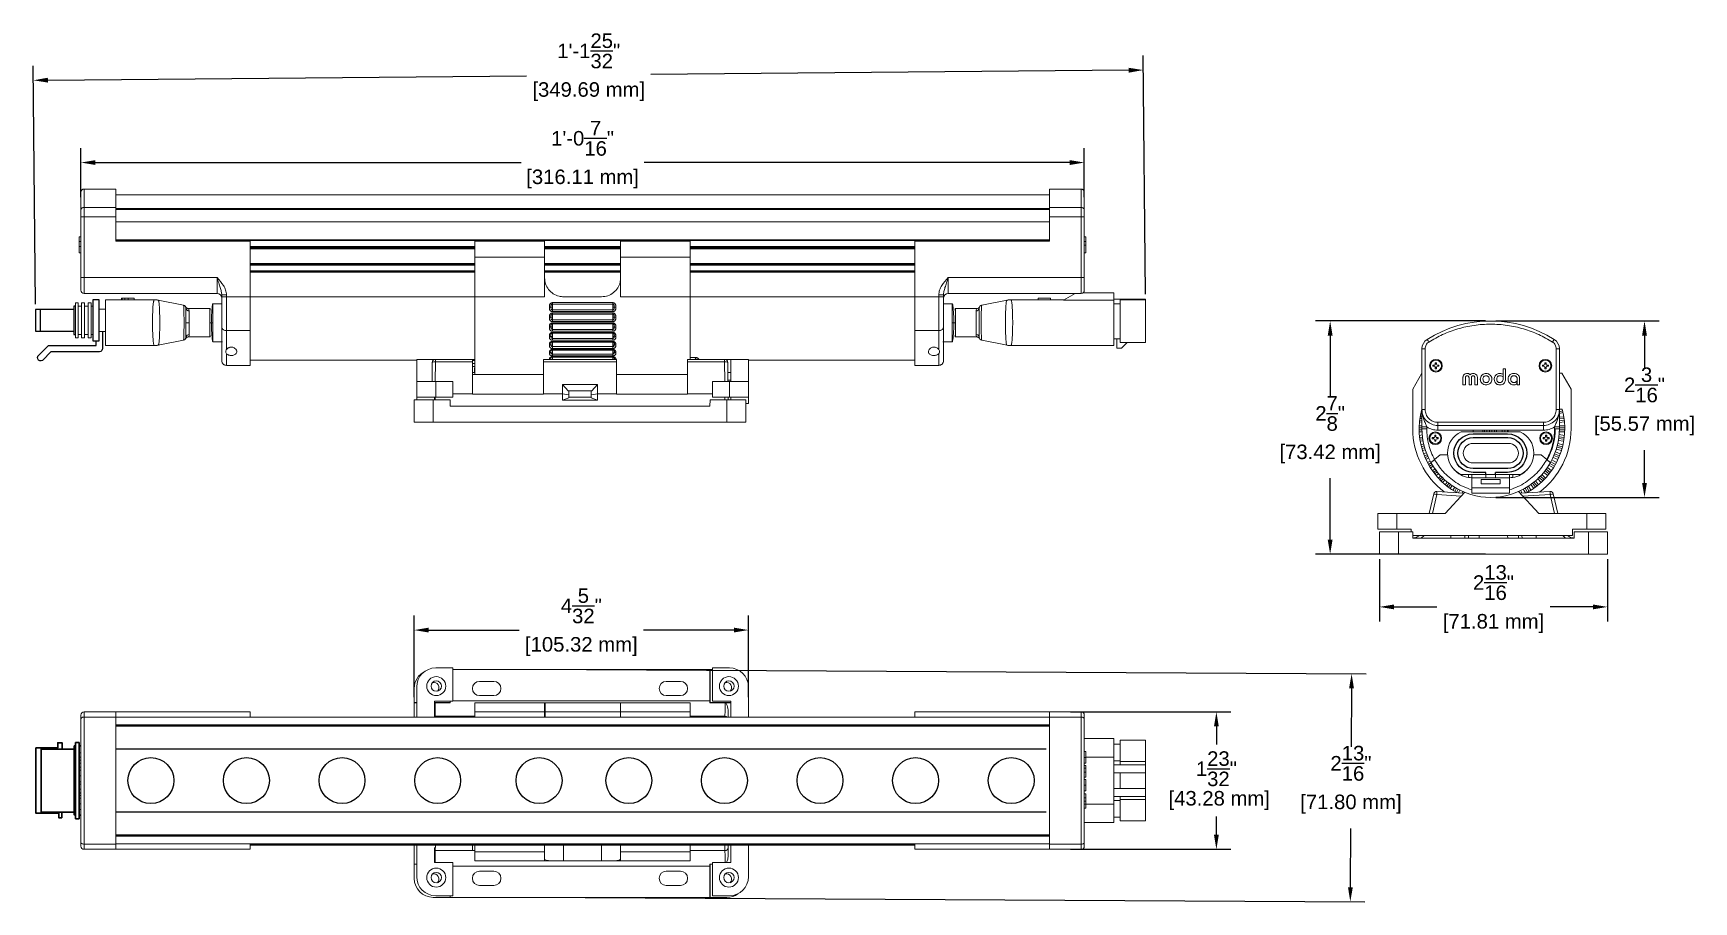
# Model space of a CAD drawing. Header units: inches. Extents: x 0.2 to 20.8, y -0.1 to 10.7.
import ezdxf

# ---------------------------------------------------------------- set-up
doc = ezdxf.new("R2010")
doc.units = ezdxf.units.IN
doc.header["$MEASUREMENT"] = 0
for name, color, linetype in [('DIM', 1, 'Continuous'), ('Layer 2', 7, 'Continuous'), ('Layer 5', 7, 'Continuous'), ('Layer 7', 7, 'Continuous'), ('TITLE BLOCK', 250, 'Continuous')]:
    doc.layers.add(name, color=color, linetype=linetype)
doc.layers.add('轮廓线层', color=7, linetype='Continuous', lineweight=25)
doc.styles.get("Standard").update_dxf_attribs({"font": 'Arial.ttf'})
doc.dimstyles.new('Standard .180IN', dxfattribs={"dimtxt": 0.18, "dimasz": 0.18, "dimexe": 0.18, "dimexo": 0.0625, "dimgap": 0.09, "dimtad": 0, "dimtih": 1, "dimtoh": 1, "dimdec": 5, "dimzin": 0, "dimdsep": 46, "dimlunit": 4, "dimtxsty": 'Standard', "dimcen": 0.09, "dimadec": 0, "dimazin": 0, "dimtfac": 1, "dimtdec": 5, "dimtofl": 0, "dimtmove": 0, "dimatfit": 3, "dimfxl": 1, "dimtolj": 1, "dimtzin": 0, "dimarcsym": 0})

msp = doc.modelspace()

# ---------------------------------------------------------------- blocks, each defined once
blk = doc.blocks.new('*D7')
at = {"layer": 'Defpoints', "color": 0, "transparency": 16777216}
for p in [(13.219, 9.113), (0.773, 8.622), (13.219, 8.622)]:
    blk.add_point(p, dxfattribs=at)
at = {"layer": 'DIM', "color": 0, "lineweight": -2, "transparency": 16777216}
for p, q in [((0.773, 8.684), (0.773, 9.293)), ((13.219, 8.684), (13.219, 9.293)), ((0.953, 9.113), (6.234, 9.113)), ((13.039, 9.113), (7.758, 9.113))]:
    blk.add_line(p, q, dxfattribs=at)
at = {"layer": 'DIM', "color": 0, "transparency": 16777216}
for points in [[(0.953, 9.143), (0.953, 9.083), (0.773, 9.113)], [(13.039, 9.143), (13.039, 9.083), (13.219, 9.113)]]:
    blk.add_solid(points, dxfattribs=at)
at = {"layer": 'DIM', "color": 0, "transparency": 16777216, "char_height": 0.18, "attachment_point": 5}
for s, insert in [('\\A1;1\'-0{\\H1x;\\S7/16;}"', (6.996, 9.414)), ('\\A1;[316.11 mm]', (6.996, 8.909))]:
    blk.add_mtext(s, dxfattribs=dict(at, insert=insert))
blk = doc.blocks.new('*D8')
at = {"layer": 'Defpoints', "color": 0, "transparency": 16777216}
for p in [(13.95, 10.26), (13.976, 7.419), (0.21, 7.293)]:
    blk.add_point(p, dxfattribs=at)
at = {"layer": 'DIM', "color": 0, "lineweight": -2, "transparency": 16777216}
for p, q in [((0.209, 7.355), (0.182, 10.313)), ((13.976, 7.482), (13.949, 10.44)), ((0.363, 10.135), (6.301, 10.19)), ((13.77, 10.258), (7.844, 10.204))]:
    blk.add_line(p, q, dxfattribs=at)
at = {"layer": 'DIM', "color": 0, "transparency": 16777216}
for points in [[(0.363, 10.165), (0.364, 10.105), (0.183, 10.133)], [(13.77, 10.288), (13.771, 10.228), (13.95, 10.26)]]:
    blk.add_solid(points, dxfattribs=at)
at = {"layer": 'DIM', "color": 0, "transparency": 16777216, "char_height": 0.18, "attachment_point": 5}
for s, insert in [('\\A1;1\'-1{\\H1x;\\S25/32;}"', (7.072, 10.498)), ('\\A1;[349.69 mm]', (7.072, 9.992))]:
    blk.add_mtext(s, dxfattribs=dict(at, insert=insert))
blk = doc.blocks.new('*D9')
at = {"layer": 'Defpoints', "color": 0, "transparency": 16777216}
for p in [(6.98, 2.827), (6.964, 0), (16.518, -0.054)]:
    blk.add_point(p, dxfattribs=at)
at = {"layer": 'DIM', "color": 0, "lineweight": -2, "transparency": 16777216}
for p, q in [((7.043, 2.826), (16.714, 2.772)), ((16.533, 2.593), (16.529, 1.868)), ((16.519, 0.126), (16.523, 0.855)), ((7.027, 0), (16.698, -0.055))]:
    blk.add_line(p, q, dxfattribs=at)
at = {"layer": 'DIM', "color": 0, "transparency": 16777216}
for points in [[(16.503, 2.593), (16.563, 2.593), (16.534, 2.773)], [(16.489, 0.126), (16.549, 0.126), (16.518, -0.054)]]:
    blk.add_solid(points, dxfattribs=at)
at = {"layer": 'DIM', "color": 0, "transparency": 16777216, "char_height": 0.18, "attachment_point": 5}
for s, insert in [('\\A1;2{\\H1x;\\S13/16;}"', (16.526, 1.663)), ('\\A1;[71.80 mm]', (16.526, 1.157))]:
    blk.add_mtext(s, dxfattribs=dict(at, insert=insert))
blk = doc.blocks.new('*D10')
at = {"layer": 'Defpoints', "color": 0, "transparency": 16777216}
for p in [(12.983, 2.3), (12.983, 0.596), (14.857, 0.596)]:
    blk.add_point(p, dxfattribs=at)
at = {"layer": 'DIM', "color": 0, "lineweight": -2, "transparency": 16777216}
for p, q in [((13.046, 2.3), (15.037, 2.3)), ((14.857, 2.12), (14.857, 1.894)), ((14.857, 0.776), (14.857, 1.002)), ((13.046, 0.596), (15.037, 0.596))]:
    blk.add_line(p, q, dxfattribs=at)
at = {"layer": 'DIM', "color": 0, "transparency": 16777216}
for points in [[(14.827, 2.12), (14.887, 2.12), (14.857, 2.3)], [(14.827, 0.776), (14.887, 0.776), (14.857, 0.596)]]:
    blk.add_solid(points, dxfattribs=at)
at = {"layer": 'DIM', "color": 0, "transparency": 16777216, "insert": (14.857, 1.448), "char_height": 0.18, "attachment_point": 5}
blk.add_mtext('\\A1;1{\\H1x;\\S23/32;}"\\P [43.28 mm]', dxfattribs=at)
blk = doc.blocks.new('*D11')
at = {"layer": 'Defpoints', "color": 0, "transparency": 16777216}
for p in [(16.88, 4.257), (19.707, 4.257), (19.707, 3.602)]:
    blk.add_point(p, dxfattribs=at)
at = {"layer": 'DIM', "color": 0, "lineweight": -2, "transparency": 16777216}
for p, q in [((16.88, 4.195), (16.88, 3.422)), ((19.707, 4.195), (19.707, 3.422)), ((17.06, 3.602), (17.592, 3.602)), ((19.527, 3.602), (18.995, 3.602))]:
    blk.add_line(p, q, dxfattribs=at)
at = {"layer": 'DIM', "color": 0, "transparency": 16777216}
for points in [[(17.06, 3.632), (17.06, 3.572), (16.88, 3.602)], [(19.527, 3.632), (19.527, 3.572), (19.707, 3.602)]]:
    blk.add_solid(points, dxfattribs=at)
at = {"layer": 'DIM', "color": 0, "transparency": 16777216, "char_height": 0.18, "attachment_point": 5}
for s, insert in [('\\A1;2{\\H1x;\\S13/16;}"', (18.294, 3.904)), ('\\A1;[71.81 mm]', (18.294, 3.397))]:
    blk.add_mtext(s, dxfattribs=dict(at, insert=insert))
blk = doc.blocks.new('*D12')
at = {"layer": 'Defpoints', "color": 0, "transparency": 16777216}
for p in [(18.259, 7.148), (16.268, 4.257), (18.259, 4.257)]:
    blk.add_point(p, dxfattribs=at)
at = {"layer": 'DIM', "color": 0, "lineweight": -2, "transparency": 16777216}
for p, q in [((18.196, 7.148), (16.088, 7.148)), ((16.268, 6.968), (16.268, 6.206)), ((16.268, 4.437), (16.268, 5.199)), ((18.196, 4.257), (16.088, 4.257))]:
    blk.add_line(p, q, dxfattribs=at)
at = {"layer": 'DIM', "color": 0, "transparency": 16777216}
for points in [[(16.238, 6.968), (16.298, 6.968), (16.268, 7.148)], [(16.238, 4.437), (16.298, 4.437), (16.268, 4.257)]]:
    blk.add_solid(points, dxfattribs=at)
at = {"layer": 'DIM', "color": 0, "transparency": 16777216, "char_height": 0.18, "attachment_point": 5}
for s, insert in [('\\A1;2{\\H1x;\\S7/8;}"', (16.268, 6.002)), ('\\A1;[73.42 mm]', (16.268, 5.498))]:
    blk.add_mtext(s, dxfattribs=dict(at, insert=insert))
blk = doc.blocks.new('*D13')
at = {"layer": 'Defpoints', "color": 0, "transparency": 16777216}
for p in [(18.259, 7.148), (18.259, 4.96), (20.167, 4.96)]:
    blk.add_point(p, dxfattribs=at)
at = {"layer": 'DIM', "color": 0, "lineweight": -2, "transparency": 16777216}
for p, q in [((18.321, 7.148), (20.347, 7.148)), ((20.167, 6.968), (20.167, 6.56)), ((20.167, 5.14), (20.167, 5.548)), ((18.321, 4.96), (20.347, 4.96))]:
    blk.add_line(p, q, dxfattribs=at)
at = {"layer": 'DIM', "color": 0, "transparency": 16777216}
for points in [[(20.137, 6.968), (20.197, 6.968), (20.167, 7.148)], [(20.137, 5.14), (20.197, 5.14), (20.167, 4.96)]]:
    blk.add_solid(points, dxfattribs=at)
at = {"layer": 'DIM', "color": 0, "transparency": 16777216, "char_height": 0.18, "attachment_point": 5}
for s, insert in [('\\A1;2{\\H1x;\\S3/16;}"', (20.167, 6.356)), ('\\A1;[55.57 mm]', (20.167, 5.849))]:
    blk.add_mtext(s, dxfattribs=dict(at, insert=insert))
blk = doc.blocks.new('*D14')
at = {"layer": 'Defpoints', "color": 0, "transparency": 16777216}
for p in [(4.907, 3.315), (4.907, 2.422), (9.053, 2.422)]:
    blk.add_point(p, dxfattribs=at)
at = {"layer": 'DIM', "color": 0, "lineweight": -2, "transparency": 16777216}
for p, q in [((4.907, 2.484), (4.907, 3.495)), ((5.087, 3.315), (6.209, 3.315)), ((8.873, 3.315), (7.752, 3.315)), ((9.053, 2.484), (9.053, 3.495))]:
    blk.add_line(p, q, dxfattribs=at)
at = {"layer": 'DIM', "color": 0, "transparency": 16777216}
for points in [[(5.087, 3.345), (5.087, 3.285), (4.907, 3.315)], [(8.873, 3.345), (8.873, 3.285), (9.053, 3.315)]]:
    blk.add_solid(points, dxfattribs=at)
at = {"layer": 'DIM', "color": 0, "transparency": 16777216, "char_height": 0.18, "attachment_point": 5}
for s, insert in [('\\A1;4{\\H1x;\\S5/32;}"', (6.98, 3.616)), ('\\A1;[105.32 mm]', (6.98, 3.111))]:
    blk.add_mtext(s, dxfattribs=dict(at, insert=insert))

# ---------------------------------------------------------------- dimensions: what is measured, and where the dimension line sits
at = {"layer": 'DIM'}
for base, p1, p2, angle, picture, middle, dimtype in [((13.950267, 10.259919), (0.20958, 7.292582), (13.9764, 7.419233), 0.5270902, '*D8', (7.072228, 10.196643), 161), ((16.518088, -0.053866), (6.980115, 2.826688), (6.964178, 0), 269.6769652, '*D9', (16.526067, 1.361383), 161), ((14.856707, 0.59627), (12.983133, 2.300134), (12.983133, 0.59627), 90, '*D10', (14.856707, 1.448202), 160)]:
    dim = msp.add_linear_dim(base=base, p1=p1, p2=p2, angle=angle, dimstyle='Standard .180IN', override={"dimpost": '\\X'}, dxfattribs=at)
    dim.commit()
    dim.dimension.update_dxf_attribs({"geometry": picture, "text_midpoint": middle, "dimtype": dimtype})
for base, p1, p2, picture, middle in [((13.218691, 9.113447), (0.773413, 8.621509), (13.218691, 8.621509), '*D7', (6.996052, 9.113447)), ((19.70725, 3.601889), (16.88025, 4.257254), (19.70725, 4.257254), '*D11', (18.29375, 3.601889)), ((4.9069773, 3.3151604), (9.0532524, 2.4218387), (4.9069773, 2.4218387), '*D14', (6.9801149, 3.3151604))]:
    dim = msp.add_linear_dim(base=base, p1=p1, p2=p2, dimstyle='Standard .180IN', override={"dimpost": '\\X'}, dxfattribs=at)
    dim.commit()
    dim.dimension.update_dxf_attribs({"geometry": picture, "text_midpoint": middle, "dimtype": 160})
for base, p2, picture, middle in [((16.268259, 4.257254), (18.258888, 4.257254), '*D12', (16.268259, 5.702553)), ((20.167313, 4.959982), (18.258888, 4.959982), '*D13', (20.167313, 6.053917))]:
    dim = msp.add_linear_dim(base=base, p1=(18.258888, 7.147853), p2=p2, angle=90, dimstyle='Standard .180IN', override={"dimpost": '\\X'}, dxfattribs=at)
    dim.commit()
    dim.dimension.update_dxf_attribs({"geometry": picture, "text_midpoint": middle})

# ---------------------------------------------------------------- linework, layer by layer
at = {"color": 0, "linetype": 'Continuous', "lineweight": 15}
for p, q in [((1.205268, 8.784767), (0.812673, 8.784767)), ((0.812673, 8.556788), (0.812673, 8.784767)), ((1.205268, 8.556788), (1.205268, 8.784767)), ((12.786836, 8.7141), (1.205268, 8.7141)), ((13.179431, 8.784767), (12.786836, 8.784767)), ((12.786836, 8.784767), (12.786836, 8.556788)), ((13.179431, 8.784767), (13.179431, 8.556788)), ((0.812673, 8.440611), (0.812673, 8.556788)), ((0.812673, 8.556788), (1.205268, 8.556788)), ((1.205268, 8.440611), (1.205268, 8.556788)), ((12.786836, 8.542372), (1.205268, 8.542372)), ((12.786836, 8.532516), (1.205268, 8.532516)), ((1.205268, 8.531641), (12.786836, 8.531641)), ((12.786836, 8.556788), (13.179431, 8.556788)), ((12.786836, 8.556788), (12.786836, 8.440611)), ((13.179431, 8.556788), (13.179431, 8.440611)), ((0.773413, 8.440611), (0.812673, 8.440611)), ((0.773413, 7.6855), (0.773413, 8.440611)), ((0.812673, 8.440611), (0.812673, 7.6855)), ((1.205268, 8.440611), (0.812673, 8.440611)), ((1.205268, 8.137857), (1.205268, 8.440611)), ((12.786836, 8.376411), (1.205268, 8.376411)), ((12.786836, 8.137857), (12.786836, 8.440611)), ((12.786836, 8.440611), (13.179431, 8.440611)), ((13.179431, 8.440611), (13.179431, 7.6855)), ((13.179431, 8.440611), (13.218691, 8.440611)), ((13.218691, 8.440611), (13.218691, 7.6855)), ((0.773413, 8.191693), (0.753783, 8.191693)), ((0.753783, 8.1396), (0.753783, 8.191693)), ((0.773413, 8.134628), (0.753783, 8.134628)), ((0.773413, 8.071751), (0.753783, 8.071751)), ((0.753783, 8.071751), (0.753783, 7.995153)), ((12.786836, 8.156222), (1.205268, 8.156222)), ((12.786836, 8.144444), (1.205268, 8.144444)), ((2.873799, 8.137857), (1.205268, 8.137857)), ((2.873799, 7.44907), (2.873799, 8.137857)), ((2.873799, 8.069851), (5.661227, 8.069851)), ((5.661227, 8.058073), (2.873799, 8.058073)), ((5.661227, 8.050221), (2.873799, 8.050221)), ((2.873799, 8.042369), (5.661227, 8.042369)), ((5.661227, 8.136592), (6.524937, 8.136592)), ((5.661227, 8.136592), (5.661227, 7.940294)), ((6.524937, 7.940294), (6.524937, 8.136592)), ((6.524937, 8.069851), (7.467167, 8.069851)), ((7.467167, 8.058073), (6.524937, 8.058073)), ((7.467167, 8.050221), (6.524937, 8.050221)), ((6.524937, 8.042369), (7.467167, 8.042369)), ((8.330877, 8.136592), (7.467167, 8.136592)), ((7.467167, 7.940294), (7.467167, 8.136592)), ((8.330877, 7.940294), (8.330877, 8.136592)), ((8.330877, 8.069851), (11.118305, 8.069851)), ((11.118305, 8.058073), (8.330877, 8.058073)), ((11.118305, 8.050221), (8.330877, 8.050221)), ((8.330877, 8.042369), (11.118305, 8.042369)), ((11.118305, 8.137857), (11.118305, 7.44907)), ((12.786836, 8.137857), (11.118305, 8.137857)), ((13.23832, 8.191693), (13.218691, 8.191693)), ((13.23832, 8.134628), (13.218691, 8.134628)), ((13.23832, 8.134587), (13.218691, 8.134587)), ((13.218691, 8.088217), (13.23832, 8.088217)), ((13.23832, 8.139382), (13.23832, 8.191693)), ((13.23832, 7.995153), (13.23832, 8.088217)), ((0.753783, 7.995153), (0.773413, 7.995153)), ((0.773413, 7.99257), (0.753783, 7.99257)), ((5.661227, 7.861775), (2.873799, 7.861775)), ((2.873799, 7.853923), (5.661227, 7.853923)), ((2.873799, 7.842145), (5.661227, 7.842145)), ((6.524937, 7.940294), (5.661227, 7.940294)), ((5.661227, 7.940294), (5.661227, 7.447805)), ((6.524937, 7.447805), (6.524937, 7.940294)), ((7.467167, 7.861775), (6.524937, 7.861775)), ((6.524937, 7.853923), (7.467167, 7.853923)), ((6.524937, 7.842145), (7.467167, 7.842145)), ((8.330877, 7.940294), (7.467167, 7.940294)), ((7.467167, 7.940294), (7.467167, 7.447805)), ((8.330877, 7.447805), (8.330877, 7.940294)), ((11.118305, 7.861775), (8.330877, 7.861775)), ((8.330877, 7.853923), (11.118305, 7.853923)), ((8.330877, 7.842145), (11.118305, 7.842145)), ((13.23832, 7.995153), (13.218691, 7.995153)), ((13.218691, 7.99257), (13.23832, 7.99257)), ((0.812673, 7.6855), (0.773413, 7.6855)), ((0.812673, 7.6855), (2.461574, 7.6855)), ((0.812673, 7.489202), (0.812673, 7.6855)), ((2.461574, 7.489202), (2.461574, 7.6855)), ((5.661227, 7.771478), (2.873799, 7.771478)), ((5.661227, 7.7597), (2.873799, 7.7597)), ((2.873799, 7.751848), (5.661227, 7.751848)), ((7.467167, 7.771478), (6.524937, 7.771478)), ((7.467167, 7.7597), (6.524937, 7.7597)), ((6.524937, 7.751848), (7.467167, 7.751848)), ((11.118305, 7.771478), (8.330877, 7.771478)), ((11.118305, 7.7597), (8.330877, 7.7597)), ((8.330877, 7.751848), (11.118305, 7.751848)), ((11.53053, 7.6855), (11.53053, 7.489202)), ((13.179431, 7.6855), (11.53053, 7.6855)), ((13.179431, 7.6855), (13.179431, 7.489202)), ((13.218691, 7.6855), (13.179431, 7.6855)), ((2.461574, 7.489202), (0.812673, 7.489202)), ((1.278672, 7.431011), (1.278672, 7.411381)), ((1.284653, 7.431011), (1.284653, 7.411381)), ((1.318987, 7.431011), (1.318987, 7.411381)), ((1.357715, 7.431011), (1.357715, 7.411381)), ((1.36156, 7.431011), (1.359431, 7.431011)), ((1.434927, 7.431011), (1.434927, 7.411381)), ((2.520463, 7.44907), (2.520463, 7.470466)), ((2.520463, 7.470466), (2.579353, 7.470466)), ((2.579353, 7.44907), (2.520463, 7.44907)), ((2.579353, 7.470466), (2.579353, 7.44907)), ((2.579353, 7.44907), (2.873799, 7.44907)), ((2.579353, 7.029174), (2.579353, 7.44907)), ((2.873799, 7.44907), (2.873799, 7.029174)), ((2.873799, 7.447805), (5.661227, 7.447805)), ((5.661227, 7.447805), (6.524937, 7.447805)), ((5.661227, 6.483381), (5.661227, 7.447805)), ((6.760495, 7.447805), (7.231609, 7.447805)), ((7.467167, 7.447805), (8.330877, 7.447805)), ((8.330877, 7.447805), (8.330877, 6.671797)), ((8.330877, 7.447805), (11.118305, 7.447805)), ((11.118305, 7.44907), (11.412751, 7.44907)), ((11.118305, 7.44907), (11.118305, 7.029174)), ((11.412751, 7.470466), (11.471641, 7.470466)), ((11.412751, 7.470466), (11.412751, 7.44907)), ((11.471641, 7.44907), (11.412751, 7.44907)), ((11.412751, 7.44907), (11.412751, 7.029174)), ((11.471641, 7.470466), (11.471641, 7.44907)), ((11.53053, 7.489202), (13.179431, 7.489202)), ((12.646265, 7.431011), (12.646265, 7.411381)), ((12.798614, 7.431011), (12.646265, 7.431011)), ((12.798614, 7.431011), (12.798614, 7.411381)), ((13.105733, 7.489202), (12.961664, 7.406024)), ((13.20389, 7.497752), (13.583805, 7.497752)), ((13.583805, 7.406024), (13.583805, 7.497752)), ((13.9764, 7.419233), (13.583805, 7.419233)), ((13.9764, 7.419233), (13.9764, 7.409418)), ((1.079638, 7.293602), (1.001119, 7.293602)), ((1.079638, 7.411381), (1.079638, 6.844838)), ((1.079638, 7.411381), (1.683832, 7.411381)), ((2.04516, 7.34499), (1.730733, 7.406938)), ((2.371277, 7.303417), (2.107169, 7.303417)), ((2.11609, 7.273794), (2.11609, 7.126749)), ((2.371277, 7.303417), (2.371277, 7.126749)), ((2.520463, 7.362306), (2.410536, 7.362306)), ((2.410536, 7.352184), (2.410536, 7.362306)), ((2.410536, 7.126749), (2.410536, 7.352184)), ((6.603457, 7.319695), (6.603456, 7.322257)), ((7.369018, 7.375487), (6.623086, 7.375487)), ((6.623086, 7.357854), (6.623086, 7.375487)), ((7.369018, 7.357854), (6.623086, 7.357854)), ((6.623086, 7.264322), (6.623086, 7.285226)), ((6.623086, 7.285226), (7.369018, 7.285226)), ((6.623086, 7.264322), (7.369018, 7.264322)), ((7.369018, 7.248344), (6.623086, 7.248344)), ((6.623086, 7.232814), (6.623086, 7.248344)), ((7.369018, 7.232814), (6.623086, 7.232814)), ((7.369018, 7.375487), (7.369018, 7.357854)), ((7.369018, 7.285226), (7.369018, 7.264322)), ((7.369018, 7.248344), (7.369018, 7.232814)), ((7.388647, 7.322257), (7.388647, 7.319695)), ((11.581567, 7.362306), (11.471641, 7.362306)), ((11.581567, 7.362306), (11.581567, 7.350703)), ((11.581567, 7.350703), (11.581567, 7.126749)), ((11.616715, 7.296161), (11.613601, 7.283849)), ((11.884935, 7.303417), (11.620827, 7.303417)), ((11.620827, 7.126749), (11.620827, 7.303417)), ((11.876014, 7.273794), (11.876014, 6.979704)), ((12.261371, 7.406938), (11.946944, 7.34499)), ((12.308272, 7.411381), (12.970943, 7.411381)), ((12.961664, 7.406024), (13.583805, 7.406024)), ((13.583805, 6.844838), (13.583805, 7.406024)), ((13.583805, 7.360343), (13.662324, 7.360343)), ((13.662324, 7.409418), (13.9764, 7.409418)), ((13.662324, 7.409418), (13.662324, 6.879414)), ((13.9764, 7.409418), (13.9764, 6.879414)), ((1.001119, 7.018785), (1.079638, 7.018785)), ((2.11609, 7.126749), (2.11609, 6.979704)), ((2.371277, 7.126749), (2.371277, 6.950081)), ((2.410536, 6.902795), (2.410536, 7.126749)), ((2.873799, 7.029174), (2.579353, 7.029174)), ((2.579353, 6.794905), (2.579353, 7.029174)), ((2.873799, 7.029174), (2.873799, 6.597138)), ((6.602078, 7.076952), (6.603456, 7.079717)), ((6.60346, 7.193777), (6.603456, 7.198858)), ((6.603456, 7.079717), (6.603847, 7.093738)), ((6.603474, 7.072205), (6.603456, 7.079718)), ((6.623086, 7.14004), (6.623086, 7.162056)), ((6.623086, 7.162056), (7.369018, 7.162056)), ((6.623086, 7.14004), (7.369018, 7.14004)), ((7.369018, 7.124613), (6.623086, 7.124613)), ((6.623086, 7.111447), (6.623086, 7.124613)), ((6.623086, 7.111447), (7.369018, 7.111447)), ((6.623086, 7.043775), (7.369018, 7.043775)), ((6.623086, 7.021024), (6.623086, 7.043775)), ((6.623086, 7.021024), (7.369018, 7.021024)), ((7.369018, 7.006413), (6.623086, 7.006413)), ((6.623086, 6.995611), (6.623086, 7.006413)), ((7.369018, 7.124613), (7.369018, 7.111453)), ((7.369018, 7.043775), (7.369018, 7.021024)), ((7.369018, 7.006413), (7.369018, 6.995611)), ((7.388257, 7.093738), (7.388647, 7.079717)), ((7.388647, 7.079718), (7.38863, 7.072205)), ((7.388647, 7.198858), (7.388644, 7.193777)), ((7.388647, 7.079717), (7.390026, 7.076952)), ((11.118305, 7.029174), (11.412751, 7.029174)), ((11.118305, 6.597138), (11.118305, 7.029174)), ((11.412751, 7.029174), (11.412751, 6.794905)), ((11.581567, 7.126749), (11.581567, 6.901314)), ((11.620827, 6.950081), (11.620827, 7.126749)), ((1.079638, 6.844838), (1.138527, 6.844838)), ((1.138527, 6.842117), (1.138527, 6.844838)), ((1.138527, 6.842117), (1.683832, 6.842117)), ((1.730733, 6.84656), (2.04516, 6.908508)), ((1.730733, 6.84656), (1.730733, 6.84656)), ((1.730733, 6.84656), (1.730733, 6.84656)), ((2.107169, 6.950081), (2.371277, 6.950081)), ((2.375389, 6.957337), (2.378503, 6.969649)), ((2.410536, 6.891192), (2.410536, 6.902795)), ((2.410536, 6.891192), (2.528786, 6.891192)), ((6.602078, 6.963263), (6.603456, 6.966875)), ((6.602078, 6.857864), (6.603456, 6.862262)), ((6.603456, 6.966875), (6.603659, 6.973487)), ((6.603518, 6.957061), (6.603456, 6.966875)), ((6.603634, 6.850312), (6.603456, 6.862262)), ((6.623086, 6.995611), (7.369018, 6.995611)), ((6.623086, 6.932407), (7.369018, 6.932407)), ((6.623086, 6.909311), (6.623086, 6.932407)), ((6.623086, 6.909311), (7.369018, 6.909311)), ((7.369018, 6.895765), (6.623086, 6.895765)), ((6.623086, 6.887176), (6.623086, 6.895765)), ((6.623086, 6.887176), (7.369018, 6.887176)), ((6.623086, 6.829858), (7.369018, 6.829858)), ((6.623086, 6.806811), (6.623086, 6.829858)), ((6.623086, 6.806811), (7.369018, 6.806811)), ((7.369018, 6.932407), (7.369018, 6.909311)), ((7.369018, 6.895765), (7.369018, 6.887176)), ((7.388445, 6.973487), (7.388647, 6.966875)), ((7.388647, 6.862262), (7.38847, 6.850312)), ((7.388647, 6.966876), (7.388586, 6.957061)), ((7.388647, 6.966875), (7.390026, 6.963263)), ((11.463318, 6.891192), (11.581567, 6.891192)), ((11.581567, 6.901314), (11.581567, 6.891192)), ((11.620827, 6.950081), (11.884935, 6.950081)), ((12.261371, 6.84656), (11.946944, 6.908508)), ((11.946944, 6.908508), (11.946944, 6.908508)), ((12.308272, 6.842117), (13.446396, 6.842117)), ((13.446396, 6.844838), (13.583805, 6.844838)), ((13.446396, 6.844838), (13.446396, 6.842117)), ((13.662324, 6.928488), (13.583805, 6.928488)), ((13.623064, 6.81071), (13.623064, 6.928488)), ((13.623064, 6.81071), (13.681953, 6.81071)), ((13.662324, 6.879414), (13.9764, 6.879414)), ((13.681953, 6.81071), (13.750658, 6.879414)), ((17.406862, 6.803658), (17.406862, 6.048464)), ((17.406862, 6.803658), (17.446125, 6.803658)), ((17.446125, 6.803658), (17.446125, 6.048464)), ((19.07165, 6.048464), (19.07165, 6.803658)), ((19.07165, 6.803658), (19.110914, 6.803658)), ((19.110914, 6.803658), (19.110914, 6.048464)), ((2.579353, 6.597138), (2.579353, 6.741838)), ((2.579353, 6.597138), (2.873799, 6.597138)), ((2.873799, 6.662614), (4.938852, 6.662614)), ((5.158705, 6.672244), (4.938852, 6.672244)), ((4.938852, 6.399575), (4.938852, 6.672244)), ((5.129096, 6.399575), (5.131132, 6.632957)), ((5.158705, 6.670095), (5.158705, 6.672244)), ((5.158705, 6.672244), (5.661227, 6.672244)), ((5.170391, 6.641446), (5.16828, 6.399575)), ((5.629353, 6.671874), (5.170391, 6.671874)), ((5.170391, 6.641446), (5.170391, 6.671874)), ((5.629353, 6.641446), (5.170391, 6.641446)), ((5.629353, 6.641446), (5.629353, 6.671874)), ((5.661227, 6.65672), (5.629353, 6.65672)), ((5.629353, 6.242926), (5.629353, 6.641446)), ((5.629353, 6.618913), (5.661227, 6.618913)), ((7.415663, 6.671874), (6.512693, 6.671874)), ((6.512693, 6.671874), (6.512693, 6.641446)), ((7.415663, 6.641446), (6.512693, 6.641446)), ((6.512693, 6.641446), (6.512693, 6.242926)), ((6.602078, 6.762559), (6.603456, 6.767668)), ((6.602078, 6.678978), (6.603456, 6.684711)), ((6.603913, 6.753788), (6.603456, 6.767668)), ((6.604598, 6.669138), (6.603456, 6.684711)), ((7.369018, 6.794563), (6.623086, 6.794563)), ((6.623086, 6.787998), (6.623086, 6.794563)), ((6.623086, 6.787998), (7.369018, 6.787998)), ((6.623086, 6.737882), (7.369018, 6.737882)), ((6.623086, 6.715279), (6.623086, 6.737882)), ((6.623086, 6.715279), (7.369018, 6.715279)), ((7.369018, 6.704537), (6.623086, 6.704537)), ((6.623086, 6.699773), (6.623086, 6.704537)), ((6.623086, 6.699773), (7.369018, 6.699773)), ((7.369018, 6.794563), (7.369018, 6.787998)), ((7.369018, 6.737882), (7.369018, 6.715279)), ((7.369018, 6.704537), (7.369018, 6.699773)), ((7.388647, 6.684711), (7.387506, 6.669138)), ((7.388647, 6.767668), (7.388191, 6.753788)), ((7.415663, 6.671874), (7.415663, 6.641446)), ((7.415663, 6.242926), (7.415663, 6.641446)), ((8.757965, 6.671874), (8.299002, 6.671874)), ((8.299002, 6.671874), (8.299002, 6.641446)), ((8.757965, 6.641446), (8.299002, 6.641446)), ((8.299002, 6.641446), (8.299002, 6.242926)), ((8.397618, 6.69598), (8.330877, 6.69598)), ((8.397618, 6.67635), (8.389766, 6.67635)), ((8.389766, 6.67635), (8.389766, 6.671874)), ((8.397618, 6.69598), (8.397618, 6.67635)), ((8.833399, 6.672244), (8.438912, 6.672244)), ((8.757965, 6.671874), (8.757965, 6.641446)), ((8.760076, 6.399575), (8.757965, 6.641446)), ((8.797223, 6.632957), (8.79926, 6.399575)), ((9.053252, 6.672244), (8.833399, 6.672244)), ((8.833399, 6.672244), (8.833399, 6.399575)), ((9.053252, 6.672244), (9.053252, 6.399575)), ((9.053252, 6.662614), (11.118305, 6.662614)), ((11.118305, 6.597138), (11.412751, 6.597138)), ((11.412751, 6.741838), (11.412751, 6.597138)), ((17.542322, 6.601195), (17.560383, 6.601195)), ((17.542322, 6.586274), (17.542322, 6.601195)), ((17.555923, 6.586274), (17.555923, 6.601195)), ((17.572163, 6.631035), (17.587083, 6.631035)), ((17.572163, 6.612974), (17.572163, 6.631035)), ((17.572163, 6.617434), (17.587083, 6.617434)), ((17.587083, 6.631035), (17.587083, 6.612974)), ((17.598862, 6.601195), (17.616923, 6.601195)), ((17.603322, 6.601195), (17.603322, 6.586274)), ((17.616923, 6.601195), (17.616923, 6.586274)), ((18.900852, 6.586274), (18.900852, 6.601195)), ((18.900852, 6.601195), (18.918914, 6.601195)), ((18.914454, 6.586274), (18.914454, 6.601195)), ((18.930693, 6.631035), (18.945613, 6.631035)), ((18.930693, 6.612974), (18.930693, 6.631035)), ((18.930693, 6.617434), (18.945613, 6.617434)), ((18.945613, 6.631035), (18.945613, 6.612974)), ((18.957392, 6.601195), (18.975454, 6.601195)), ((18.961852, 6.601195), (18.961852, 6.586274)), ((18.975454, 6.601195), (18.975454, 6.586274)), ((4.938852, 6.203277), (4.938852, 6.399575)), ((4.938852, 6.399575), (5.174409, 6.399575)), ((5.174409, 6.399575), (5.174409, 6.203277)), ((5.174409, 6.399575), (5.384447, 6.399575)), ((5.384447, 6.203277), (5.384447, 6.399575)), ((5.661227, 6.585696), (5.629353, 6.585696)), ((5.629353, 6.584972), (5.661227, 6.584972)), ((5.629353, 6.509502), (5.653375, 6.509502)), ((5.629353, 6.483381), (6.512693, 6.483381)), ((5.661227, 6.568138), (5.653375, 6.568138)), ((5.653375, 6.568138), (5.653375, 6.509502)), ((5.653375, 6.552687), (5.661227, 6.552687)), ((8.299002, 6.483381), (7.415663, 6.483381)), ((8.607657, 6.203277), (8.607657, 6.399575)), ((8.817695, 6.399575), (8.607657, 6.399575)), ((8.7983, 6.509502), (8.833399, 6.509502)), ((8.799123, 6.415279), (8.833399, 6.415279)), ((8.817695, 6.203277), (8.817695, 6.399575)), ((9.053252, 6.399575), (8.817695, 6.399575)), ((9.053252, 6.399575), (9.053252, 6.203277)), ((17.292996, 6.303286), (17.406341, 6.499606)), ((17.406341, 6.499606), (17.406862, 6.499606)), ((17.560383, 6.586274), (17.542322, 6.586274)), ((17.572163, 6.556434), (17.572163, 6.574495)), ((17.587083, 6.570035), (17.572163, 6.570035)), ((17.587083, 6.556434), (17.572163, 6.556434)), ((17.587083, 6.574495), (17.587083, 6.556434)), ((17.616923, 6.586274), (17.598862, 6.586274)), ((17.915329, 6.358151), (17.915329, 6.451225)), ((17.946327, 6.358151), (17.946327, 6.440368)), ((17.99024, 6.442023), (17.99024, 6.358151)), ((18.021238, 6.358151), (18.021238, 6.443637)), ((18.062569, 6.443637), (18.062569, 6.358151)), ((18.093566, 6.358151), (18.093566, 6.451225)), ((18.412061, 6.457482), (18.412061, 6.486542)), ((18.413877, 6.554713), (18.444875, 6.554713)), ((18.413877, 6.434274), (18.413877, 6.554713)), ((18.444875, 6.424183), (18.444875, 6.554713)), ((18.585132, 6.402347), (18.585132, 6.369937)), ((18.586948, 6.358151), (18.586948, 6.436453)), ((18.617946, 6.434758), (18.617946, 6.358151)), ((18.918914, 6.586274), (18.900852, 6.586274)), ((18.930693, 6.556434), (18.930693, 6.574495)), ((18.945613, 6.570035), (18.930693, 6.570035)), ((18.945613, 6.556434), (18.930693, 6.556434)), ((18.945613, 6.574495), (18.945613, 6.556434)), ((18.975454, 6.586274), (18.957392, 6.586274)), ((19.110914, 6.499606), (19.142846, 6.499606)), ((19.142846, 6.499606), (19.256191, 6.303286)), ((5.174409, 6.203277), (4.938852, 6.203277)), ((4.938852, 6.169305), (4.938852, 6.203277)), ((5.158705, 6.169305), (5.158705, 6.203277)), ((5.174409, 6.203277), (5.384447, 6.203277)), ((5.629353, 6.242926), (5.384447, 6.242926)), ((5.629353, 6.241022), (5.629353, 6.242926)), ((6.512693, 6.241022), (5.629353, 6.241022)), ((6.74825, 6.242926), (6.512693, 6.242926)), ((6.512693, 6.242926), (6.512693, 6.241022)), ((6.74825, 6.358692), (7.180105, 6.358692)), ((6.74825, 6.242926), (6.74825, 6.358692)), ((6.74825, 6.358692), (6.817534, 6.282186)), ((6.74825, 6.164948), (6.74825, 6.242926)), ((6.826769, 6.232728), (6.74825, 6.242926)), ((6.826769, 6.193703), (6.74825, 6.164948)), ((6.817534, 6.282186), (7.110821, 6.282186)), ((6.826769, 6.232728), (6.826769, 6.282186)), ((6.826769, 6.193703), (6.826769, 6.232728)), ((7.101586, 6.203666), (6.826769, 6.203666)), ((7.101586, 6.282186), (7.101586, 6.232728)), ((7.180105, 6.242926), (7.101586, 6.232728)), ((7.101586, 6.232728), (7.101586, 6.193703)), ((7.180105, 6.164948), (7.101586, 6.193703)), ((7.110821, 6.282186), (7.180105, 6.358692)), ((7.180105, 6.358692), (7.180105, 6.242926)), ((7.180105, 6.242926), (7.180105, 6.164948)), ((7.415663, 6.242926), (7.180105, 6.242926)), ((7.415663, 6.241022), (7.415663, 6.242926)), ((8.299002, 6.241022), (7.415663, 6.241022)), ((8.299002, 6.242926), (8.299002, 6.241022)), ((8.607657, 6.242926), (8.299002, 6.242926)), ((8.817695, 6.203277), (8.607657, 6.203277)), ((8.800973, 6.203277), (8.801269, 6.169305)), ((9.053252, 6.203277), (8.817695, 6.203277)), ((8.833399, 6.203277), (8.833399, 6.169305)), ((9.053252, 6.203277), (9.053252, 6.124758)), ((17.292996, 5.810743), (17.292996, 6.303286)), ((17.915329, 6.358151), (17.946327, 6.358151)), ((17.99024, 6.358151), (18.021238, 6.358151)), ((18.062569, 6.358151), (18.093566, 6.358151)), ((18.617946, 6.358151), (18.586948, 6.358151)), ((19.256191, 6.303286), (19.256191, 5.810743)), ((4.906977, 5.894488), (4.906977, 6.169305)), ((4.906977, 6.169305), (5.142535, 6.169305)), ((5.142535, 6.169305), (5.142535, 5.894488)), ((5.351888, 6.169305), (5.142535, 6.169305)), ((5.352573, 6.090786), (5.351888, 6.169305)), ((8.575782, 6.090786), (5.352573, 6.090786)), ((6.74825, 6.164948), (7.180105, 6.164948)), ((8.576468, 6.169305), (8.575782, 6.090786)), ((8.785821, 6.169305), (8.576468, 6.169305)), ((8.785821, 5.894488), (8.785821, 6.169305)), ((8.785821, 6.169305), (9.021378, 6.169305)), ((9.021378, 5.894488), (9.021378, 6.169305)), ((9.021378, 6.124758), (9.053252, 6.124758)), ((17.394376, 6.012611), (17.406862, 6.009266)), ((17.406862, 6.03105), (17.399319, 6.033071)), ((17.406862, 6.055838), (17.40542, 6.055838)), ((17.446125, 6.048464), (17.406862, 6.048464)), ((19.110914, 6.048464), (19.07165, 6.048464)), ((19.143767, 6.055838), (19.110914, 6.055838)), ((19.149868, 6.033071), (19.110914, 6.022633)), ((19.110914, 6.000849), (19.154811, 6.012612)), ((4.906977, 5.894488), (5.142535, 5.894488)), ((5.142535, 5.894488), (8.785821, 5.894488)), ((8.785821, 5.894488), (9.021378, 5.894488)), ((17.371601, 5.822528), (17.406862, 5.822528)), ((17.406962, 5.798957), (17.371601, 5.798957)), ((17.406862, 5.848043), (17.372295, 5.848043)), ((17.372295, 5.773442), (17.407735, 5.773442)), ((17.375557, 5.895993), (17.406862, 5.891872)), ((17.406862, 5.913095), (17.377788, 5.916922)), ((17.380864, 5.940292), (17.406862, 5.936869)), ((17.406862, 5.958092), (17.384126, 5.961085)), ((17.406862, 5.833407), (17.465757, 5.833407)), ((17.406862, 5.833407), (17.406862, 5.812008)), ((17.465757, 5.812008), (17.406862, 5.812008)), ((17.465757, 5.833407), (17.465757, 5.812008)), ((17.603181, 5.852144), (17.603181, 5.891408)), ((17.603181, 5.891408), (18.914595, 5.891408)), ((17.603181, 5.852144), (18.914595, 5.852144)), ((17.603181, 5.852144), (17.603181, 5.793249)), ((17.603181, 5.793249), (18.042917, 5.793249)), ((18.013489, 5.774315), (18.504287, 5.774315)), ((18.162075, 5.793947), (18.042917, 5.793947)), ((18.042917, 5.793947), (18.042917, 5.774315)), ((18.162075, 5.793947), (18.162075, 5.774315)), ((18.162075, 5.793249), (18.183562, 5.793249)), ((18.183562, 5.793947), (18.183562, 5.774315)), ((18.212863, 5.793947), (18.183562, 5.793947)), ((18.212863, 5.793947), (18.212863, 5.774315)), ((18.243202, 5.793947), (18.243202, 5.774315)), ((18.274182, 5.793947), (18.274182, 5.774315)), ((18.275372, 5.793947), (18.275372, 5.774315)), ((18.304673, 5.793947), (18.275372, 5.793947)), ((18.304673, 5.793947), (18.304673, 5.774315)), ((18.304673, 5.793249), (18.325144, 5.793249)), ((18.330068, 5.774315), (18.330068, 5.793947)), ((18.402557, 5.793947), (18.402557, 5.774315)), ((18.434667, 5.793947), (18.434667, 5.774315)), ((18.467813, 5.793947), (18.467813, 5.774315)), ((18.47462, 5.793947), (18.47462, 5.774315)), ((18.476188, 5.793249), (18.914595, 5.793249)), ((18.914595, 5.891408), (18.914595, 5.852144)), ((18.914595, 5.793249), (18.914595, 5.852144)), ((19.052018, 5.833407), (19.110914, 5.833407)), ((19.052018, 5.812008), (19.052018, 5.833407)), ((19.110914, 5.812008), (19.052018, 5.812008)), ((19.110041, 5.773442), (19.176892, 5.773442)), ((19.177586, 5.798957), (19.110814, 5.798957)), ((19.16506, 5.961085), (19.110914, 5.953957)), ((19.110914, 5.932734), (19.168322, 5.940292)), ((19.171399, 5.916922), (19.110914, 5.908959)), ((19.110914, 5.887736), (19.17363, 5.895993)), ((19.176892, 5.848043), (19.110914, 5.848043)), ((19.110914, 5.833407), (19.110914, 5.812008)), ((19.110914, 5.822528), (19.177586, 5.822528)), ((17.410386, 5.73459), (17.375145, 5.729951)), ((17.377788, 5.704563), (17.413086, 5.70921)), ((17.416253, 5.685853), (17.380864, 5.681194)), ((17.384883, 5.655988), (17.420411, 5.660665)), ((17.428189, 5.622566), (17.393386, 5.61324)), ((17.399319, 5.588415), (17.434236, 5.597771)), ((17.440478, 5.575041), (17.40542, 5.565647)), ((17.534469, 5.686756), (17.534469, 5.701676)), ((17.534469, 5.701676), (17.552531, 5.701676)), ((17.552531, 5.686756), (17.534469, 5.686756)), ((17.548071, 5.686756), (17.548071, 5.701676)), ((17.56431, 5.731517), (17.57923, 5.731517)), ((17.56431, 5.713456), (17.56431, 5.731517)), ((17.56431, 5.717916), (17.57923, 5.717916)), ((17.56431, 5.656916), (17.56431, 5.674977)), ((17.57923, 5.670517), (17.56431, 5.670517)), ((17.57923, 5.656916), (17.56431, 5.656916)), ((17.57923, 5.731517), (17.57923, 5.713456)), ((17.57923, 5.674977), (17.57923, 5.656916)), ((17.591009, 5.701676), (17.609071, 5.701676)), ((17.609071, 5.686756), (17.591009, 5.686756)), ((17.595469, 5.701676), (17.595469, 5.686756)), ((17.609071, 5.701676), (17.609071, 5.686756)), ((18.908705, 5.701676), (18.926767, 5.701676)), ((18.908705, 5.686756), (18.908705, 5.701676)), ((18.926767, 5.686756), (18.908705, 5.686756)), ((18.922307, 5.686756), (18.922307, 5.701676)), ((18.938546, 5.731517), (18.953466, 5.731517)), ((18.938546, 5.713456), (18.938546, 5.731517)), ((18.938546, 5.717916), (18.953466, 5.717916)), ((18.938546, 5.656916), (18.938546, 5.674977)), ((18.953466, 5.670517), (18.938546, 5.670517)), ((18.953466, 5.656916), (18.938546, 5.656916)), ((18.953466, 5.731517), (18.953466, 5.713456)), ((18.953466, 5.674977), (18.953466, 5.656916)), ((18.965245, 5.701676), (18.983307, 5.701676)), ((18.983307, 5.686756), (18.965245, 5.686756)), ((18.969705, 5.701676), (18.969705, 5.686756)), ((18.983307, 5.701676), (18.983307, 5.686756)), ((19.143767, 5.565647), (19.079522, 5.582862)), ((19.085547, 5.60565), (19.149868, 5.588415)), ((19.155801, 5.61324), (19.091358, 5.630508)), ((19.098084, 5.664706), (19.164304, 5.655988)), ((19.168322, 5.681194), (19.10212, 5.68991)), ((19.105175, 5.713282), (19.171399, 5.704563)), ((19.174042, 5.729951), (19.107753, 5.738678)), ((17.348162, 5.48631), (17.34774, 5.487515)), ((17.412694, 5.541181), (17.447945, 5.550626)), ((17.460683, 5.513984), (17.426704, 5.499909)), ((17.435827, 5.476071), (17.469967, 5.490212)), ((17.479171, 5.468511), (17.444847, 5.454294)), ((17.455253, 5.430987), (17.489813, 5.445302)), ((17.507244, 5.410784), (17.47453, 5.391897)), ((17.486686, 5.369453), (17.519597, 5.388454)), ((17.531597, 5.368165), (17.498472, 5.34904)), ((17.563479, 5.430613), (17.630666, 5.48699)), ((17.630666, 5.48699), (17.723518, 5.48699)), ((18.88711, 5.48699), (18.794258, 5.48699)), ((18.954297, 5.430613), (18.88711, 5.48699)), ((18.981018, 5.359817), (19.037357, 5.32729)), ((19.050715, 5.34904), (18.994237, 5.381648)), ((19.005861, 5.402154), (19.062501, 5.369453)), ((19.074657, 5.391897), (19.017806, 5.42472)), ((19.033065, 5.4562), (19.093934, 5.430987)), ((19.10434, 5.454294), (19.043374, 5.479547)), ((19.052271, 5.501375), (19.11336, 5.476071)), ((19.122483, 5.499909), (19.061221, 5.525285)), ((19.072291, 5.558384), (19.136493, 5.541181)), ((17.51183, 5.32729), (17.545224, 5.34657)), ((17.566987, 5.314794), (17.536045, 5.291051)), ((17.551027, 5.270386), (17.582187, 5.294296)), ((17.596768, 5.275774), (17.565376, 5.251686)), ((17.581459, 5.231865), (17.613136, 5.256172)), ((17.63879, 5.22769), (17.610196, 5.199097)), ((17.627748, 5.180564), (17.656566, 5.209383)), ((17.673468, 5.19295), (17.644415, 5.163897)), ((17.662947, 5.146346), (17.692285, 5.175683)), ((17.72138, 5.151054), (17.695716, 5.117608)), ((17.984041, 5.244252), (17.984041, 5.207709)), ((18.013489, 5.244252), (18.504287, 5.244252)), ((18.023305, 5.244252), (18.023305, 5.204988)), ((18.023305, 5.204988), (18.494471, 5.204988)), ((18.023305, 5.080051), (18.023305, 5.204988)), ((18.37668, 5.181988), (18.141096, 5.181988)), ((18.141096, 5.181988), (18.141096, 5.12646)), ((18.199992, 5.204988), (18.199992, 5.244252)), ((18.317784, 5.204988), (18.317784, 5.244252)), ((18.37668, 5.12646), (18.37668, 5.181988)), ((18.494471, 5.204988), (18.494471, 5.244252)), ((18.494471, 5.204988), (18.494471, 5.080051)), ((18.533735, 5.207709), (18.533735, 5.244252)), ((18.79599, 5.150606), (18.833651, 5.101525)), ((18.853471, 5.117608), (18.815577, 5.166992)), ((18.841902, 5.190684), (18.886239, 5.146346)), ((18.904772, 5.163897), (18.860247, 5.208422)), ((18.876714, 5.225289), (18.921439, 5.180564)), ((18.938991, 5.199097), (18.89402, 5.244068)), ((18.916963, 5.270819), (18.967728, 5.231865)), ((18.983811, 5.251686), (18.932876, 5.29077)), ((18.947037, 5.309614), (18.99816, 5.270386)), ((19.013142, 5.291051), (18.961783, 5.33046)), ((17.496548, 4.762397), (17.552394, 5.004295)), ((17.590652, 4.995805), (17.536765, 4.762397)), ((17.893578, 4.976821), (17.590652, 4.995805)), ((17.593108, 5.03465), (17.927936, 5.013666)), ((17.936824, 5.023197), (17.693624, 4.762397)), ((17.715536, 5.101525), (17.741367, 5.135188)), ((17.76038, 5.121247), (17.734236, 5.087176)), ((17.754901, 5.072194), (17.781246, 5.106527)), ((17.813055, 5.085935), (17.791141, 5.047979)), ((17.812891, 5.034621), (17.834997, 5.07291)), ((17.855607, 5.061466), (17.833304, 5.022836)), ((17.859933, 5.017928), (17.878285, 5.049715)), ((17.912335, 5.033644), (17.904664, 5.015125)), ((17.934667, 5.020884), (17.935798, 5.023616)), ((18.023305, 5.013024), (18.023305, 5.080051)), ((18.494471, 5.080051), (18.023305, 5.080051)), ((18.023305, 5.013024), (18.494471, 5.013024)), ((18.141096, 5.12646), (18.37668, 5.12646)), ((18.494471, 5.080051), (18.494471, 5.013024)), ((18.855563, 4.762397), (18.603446, 5.032759)), ((18.608641, 5.035077), (18.61452, 5.020884)), ((18.994392, 5.03465), (18.623366, 5.011398)), ((18.645493, 5.012784), (18.631772, 5.04591)), ((18.996848, 4.995805), (18.657725, 4.974553)), ((18.663655, 5.062266), (18.690592, 5.015611)), ((18.715883, 5.022836), (18.685925, 5.074724)), ((18.706159, 5.08682), (18.736296, 5.034621)), ((18.758046, 5.047979), (18.727694, 5.100552)), ((18.75696, 5.120838), (18.794286, 5.072194)), ((18.81495, 5.087176), (18.777405, 5.136107)), ((19.050734, 4.762397), (18.996848, 4.995805)), ((19.035105, 5.004295), (19.090952, 4.762397)), ((16.861093, 4.566078), (16.861093, 4.762397)), ((17.096677, 4.762397), (16.861093, 4.762397)), ((17.096677, 4.762397), (17.096677, 4.566078)), ((17.693624, 4.762397), (17.096677, 4.762397)), ((18.855563, 4.762397), (19.45251, 4.762397)), ((19.45251, 4.566078), (19.45251, 4.762397)), ((19.45251, 4.762397), (19.688093, 4.762397)), ((19.688093, 4.762397), (19.688093, 4.566078)), ((17.096677, 4.566078), (16.861093, 4.566078)), ((16.88025, 4.257254), (16.88025, 4.532101)), ((16.88025, 4.532101), (17.115833, 4.532101)), ((17.096677, 4.566078), (17.273364, 4.566078)), ((17.115833, 4.532101), (17.115833, 4.257254)), ((17.291835, 4.532101), (17.115833, 4.532101)), ((17.273364, 4.566078), (17.273364, 4.532101)), ((17.292521, 4.453574), (17.291835, 4.532101)), ((19.275823, 4.566078), (19.45251, 4.566078)), ((19.275823, 4.48755), (19.275823, 4.566078)), ((19.295664, 4.532101), (19.294979, 4.453574)), ((19.471666, 4.532101), (19.295664, 4.532101)), ((19.688093, 4.566078), (19.45251, 4.566078)), ((19.471666, 4.257254), (19.471666, 4.532101)), ((19.471666, 4.532101), (19.70725, 4.532101)), ((19.70725, 4.532101), (19.70725, 4.257254)), ((17.292224, 4.48755), (19.275823, 4.48755)), ((17.292521, 4.453574), (19.294979, 4.453574)), ((17.433607, 4.48755), (17.398796, 4.453574)), ((17.764304, 4.453574), (17.764601, 4.48755)), ((17.940157, 4.48755), (17.939861, 4.453574)), ((17.985167, 4.48755), (17.985464, 4.453574)), ((18.117976, 4.48755), (18.117679, 4.453574)), ((18.469524, 4.48755), (18.469821, 4.453574)), ((18.602332, 4.48755), (18.602036, 4.453574)), ((18.647639, 4.453574), (18.647342, 4.48755)), ((18.823196, 4.453574), (18.822899, 4.48755)), ((19.188703, 4.453574), (19.153893, 4.48755)), ((16.88025, 4.257254), (17.115833, 4.257254)), ((17.115833, 4.257254), (19.471666, 4.257254)), ((19.471666, 4.257254), (19.70725, 4.257254)), ((5.174409, 2.845842), (5.384447, 2.845842)), ((5.384447, 2.845842), (5.384447, 2.433617)), ((5.384447, 2.826688), (8.575782, 2.826688)), ((5.717687, 2.67867), (5.894355, 2.67867)), ((8.210668, 2.67867), (8.034001, 2.67867)), ((8.575782, 2.826688), (8.575782, 2.43789)), ((8.575782, 2.826688), (8.576468, 2.826688)), ((8.576468, 2.826688), (8.607657, 2.826688)), ((8.576468, 2.826688), (8.576468, 2.415148)), ((8.607657, 2.845842), (8.607657, 2.433617)), ((8.817695, 2.845842), (8.607657, 2.845842)), ((4.906977, 2.415148), (4.906977, 2.59113)), ((4.938852, 2.233393), (4.938852, 2.610285)), ((5.894355, 2.502002), (5.717687, 2.502002)), ((8.034001, 2.502002), (8.210668, 2.502002)), ((9.053252, 2.233393), (9.053252, 2.610285)), ((0.812673, 2.236101), (0.812673, 2.300134)), ((1.205268, 2.300134), (0.812673, 2.300134)), ((1.205268, 2.236101), (1.205268, 2.300134)), ((1.205268, 2.300134), (2.873799, 2.300134)), ((2.873799, 2.233393), (2.873799, 2.300134)), ((4.906977, 2.415148), (4.938852, 2.415148)), ((4.906977, 2.414462), (4.906977, 2.415148)), ((4.938852, 2.414462), (4.906977, 2.414462)), ((4.906977, 2.414462), (4.906977, 2.233393)), ((5.384447, 2.433617), (5.158705, 2.433617)), ((5.158705, 2.233393), (5.158705, 2.433617)), ((5.158705, 2.415148), (5.351888, 2.415148)), ((5.165334, 2.414475), (5.158705, 2.414467)), ((5.352561, 2.414475), (5.165334, 2.414475)), ((5.351888, 2.415148), (5.351888, 2.433617)), ((5.351888, 2.415148), (5.352561, 2.414475)), ((8.575782, 2.43789), (5.384447, 2.43789)), ((6.524937, 2.413987), (5.661227, 2.413987)), ((5.661227, 2.413987), (5.661227, 2.300654)), ((6.524937, 2.300654), (5.661227, 2.300654)), ((5.661227, 2.300654), (5.661227, 2.233393)), ((6.532789, 2.413987), (6.524937, 2.413987)), ((6.524937, 2.300654), (6.524937, 2.413987)), ((6.524937, 2.233393), (6.524937, 2.300654)), ((6.532789, 2.413987), (7.467167, 2.413987)), ((6.532789, 2.413987), (6.532789, 2.300654)), ((6.532789, 2.300654), (7.467167, 2.300654)), ((6.532789, 2.300654), (6.532789, 2.233393)), ((8.330877, 2.413987), (7.467167, 2.413987)), ((7.467167, 2.413987), (7.467167, 2.300654)), ((7.467167, 2.300654), (7.467167, 2.233393)), ((7.467167, 2.300654), (8.330877, 2.300654)), ((8.330877, 2.300654), (8.330877, 2.413987)), ((8.330877, 2.233393), (8.330877, 2.300654)), ((8.576468, 2.415148), (8.575795, 2.414475)), ((8.575795, 2.414475), (8.763021, 2.414475)), ((8.833399, 2.415148), (8.576468, 2.415148)), ((8.607657, 2.433617), (8.833399, 2.433617)), ((8.773387, 2.414462), (8.763021, 2.414475)), ((8.833399, 2.414462), (8.773387, 2.414462)), ((8.801955, 2.233393), (8.801955, 2.308198)), ((8.833399, 2.433617), (8.833399, 2.233393)), ((11.118305, 2.300134), (11.118305, 2.233393)), ((11.118305, 2.300134), (12.786836, 2.300134)), ((12.786836, 2.300134), (13.179431, 2.300134)), ((12.786836, 2.300134), (12.786836, 2.236101)), ((13.179431, 2.300134), (13.179431, 2.236101)), ((0.812673, 0.660303), (0.812673, 2.236101)), ((1.205268, 2.236101), (0.812673, 2.236101)), ((1.205268, 0.660303), (1.205268, 2.236101)), ((12.786836, 2.233393), (1.205268, 2.233393)), ((12.786836, 2.138847), (1.205268, 2.138847)), ((1.205268, 2.127392), (12.786836, 2.127392)), ((1.205268, 2.121257), (12.786836, 2.121257)), ((5.166913, 2.246623), (5.629353, 2.246623)), ((5.166913, 2.246623), (5.167413, 2.233393)), ((5.629353, 2.247073), (5.661227, 2.247073)), ((5.629353, 2.246623), (5.629353, 2.247073)), ((5.629353, 2.233393), (5.629353, 2.246623)), ((8.330877, 2.246623), (8.761443, 2.246623)), ((8.760943, 2.233393), (8.761443, 2.246623)), ((12.786836, 2.236101), (12.786836, 0.660303)), ((13.179431, 2.236101), (12.786836, 2.236101)), ((13.179431, 2.236101), (13.179431, 0.660303)), ((13.583805, 1.968391), (13.218691, 1.968391)), ((13.583805, 1.738723), (13.583805, 1.968391)), ((13.662324, 1.89991), (13.583805, 1.89991)), ((13.9764, 1.948761), (13.662324, 1.948761)), ((13.662324, 1.948761), (13.662324, 1.683759)), ((13.9764, 1.948761), (13.9764, 1.683759)), ((0.773413, 1.791723), (0.753783, 1.791723)), ((0.753783, 1.739178), (0.773413, 1.739178)), ((0.753783, 1.701847), (0.773413, 1.701847)), ((0.753783, 1.66371), (0.773413, 1.66371)), ((13.218691, 1.80722), (13.23832, 1.80722)), ((13.218691, 1.736433), (13.23832, 1.736433)), ((13.218691, 1.665163), (13.23832, 1.665163)), ((13.23832, 1.738723), (13.583805, 1.738723)), ((13.583805, 1.157681), (13.583805, 1.738723)), ((13.662324, 1.693574), (13.583805, 1.693574)), ((13.662324, 1.6445), (13.662324, 1.683759)), ((13.9764, 1.683759), (13.662324, 1.683759)), ((13.9764, 1.683759), (13.9764, 1.6445)), ((0.753783, 1.613505), (0.773413, 1.613505)), ((0.773413, 1.576861), (0.753783, 1.576861)), ((0.753783, 1.57674), (0.773413, 1.57674)), ((0.773413, 1.506558), (0.753783, 1.506558)), ((13.218691, 1.634168), (13.23832, 1.634168)), ((13.23832, 1.603174), (13.218691, 1.603174)), ((13.23832, 1.601358), (13.218691, 1.601358)), ((13.23832, 1.554624), (13.218691, 1.554624)), ((13.23832, 1.492111), (13.218691, 1.492111)), ((13.218691, 1.463699), (13.23832, 1.463699)), ((13.23832, 1.603174), (13.23832, 1.634168)), ((13.9764, 1.6445), (13.583805, 1.6445)), ((13.583805, 1.546351), (13.9764, 1.546351)), ((13.662324, 1.350053), (13.662324, 1.546351)), ((13.9764, 1.6445), (13.9764, 1.546351)), ((13.9764, 1.546351), (13.9764, 1.350053)), ((0.773413, 1.432705), (0.753783, 1.432705)), ((0.753783, 1.404293), (0.773413, 1.404293)), ((0.753783, 1.34178), (0.773413, 1.34178)), ((0.753783, 1.295046), (0.773413, 1.295046)), ((0.753783, 1.29323), (0.773413, 1.29323)), ((0.753783, 1.29323), (0.753783, 1.262236)), ((0.773413, 1.262236), (0.753783, 1.262236)), ((13.218691, 1.389845), (13.23832, 1.389845)), ((13.23832, 1.319664), (13.218691, 1.319664)), ((13.218691, 1.319543), (13.23832, 1.319543)), ((13.23832, 1.282899), (13.218691, 1.282899)), ((13.583805, 1.350053), (13.9764, 1.350053)), ((13.9764, 1.251904), (13.583805, 1.251904)), ((13.662324, 1.212645), (13.662324, 1.251904)), ((13.9764, 1.350053), (13.9764, 1.251904)), ((13.9764, 1.251904), (13.9764, 1.212645)), ((0.773413, 1.231241), (0.753783, 1.231241)), ((0.773413, 1.15997), (0.753783, 1.15997)), ((0.773413, 1.089184), (0.753783, 1.089184)), ((13.23832, 1.232694), (13.218691, 1.232694)), ((13.23832, 1.194556), (13.218691, 1.194556)), ((13.23832, 1.157226), (13.218691, 1.157226)), ((13.218691, 1.104681), (13.23832, 1.104681)), ((13.23832, 1.157681), (13.583805, 1.157681)), ((13.583805, 1.20283), (13.662324, 1.20283)), ((13.583805, 0.928013), (13.583805, 1.157681)), ((13.662324, 1.212645), (13.9764, 1.212645)), ((13.662324, 1.212645), (13.662324, 0.947643)), ((13.9764, 1.212645), (13.9764, 0.947643)), ((13.218691, 0.928013), (13.583805, 0.928013)), ((13.583805, 0.996494), (13.662324, 0.996494)), ((13.662324, 0.947643), (13.9764, 0.947643)), ((0.812673, 0.660303), (1.205268, 0.660303)), ((0.812673, 0.59627), (0.812673, 0.660303)), ((12.786836, 0.775147), (1.205268, 0.775147)), ((12.786836, 0.769012), (1.205268, 0.769012)), ((1.205268, 0.757557), (12.786836, 0.757557)), ((12.786836, 0.663011), (1.205268, 0.663011)), ((1.205268, 0.59627), (1.205268, 0.660303)), ((2.873799, 0.59627), (2.873799, 0.663011)), ((11.118305, 0.655159), (2.873799, 0.655159)), ((2.873799, 0.647307), (5.661227, 0.647307)), ((4.906977, 0.647307), (4.906977, 0.412225)), ((4.938852, 0.647307), (4.938852, 0.254712)), ((5.169454, 0.647307), (5.166913, 0.580065)), ((5.629353, 0.580065), (5.629353, 0.647307)), ((5.661227, 0.647307), (6.524937, 0.647307)), ((5.661227, 0.647307), (5.661227, 0.564342)), ((6.524937, 0.564342), (6.524937, 0.647307)), ((6.524937, 0.647307), (7.467167, 0.647307)), ((6.760495, 0.451009), (6.760495, 0.647307)), ((7.231609, 0.647307), (7.231609, 0.451009)), ((8.330877, 0.647307), (7.467167, 0.647307)), ((7.467167, 0.564342), (7.467167, 0.647307)), ((8.330877, 0.564342), (8.330877, 0.647307)), ((8.330877, 0.647307), (11.118305, 0.647307)), ((8.761443, 0.580065), (8.758901, 0.647307)), ((8.799605, 0.647307), (8.800701, 0.618318)), ((8.801955, 0.518489), (8.801955, 0.647307)), ((8.833399, 0.647307), (8.833399, 0.43138)), ((9.053252, 0.647307), (9.053252, 0.254712)), ((11.118305, 0.663011), (11.118305, 0.59627)), ((12.786836, 0.660303), (13.179431, 0.660303)), ((12.786836, 0.660303), (12.786836, 0.59627)), ((13.179431, 0.660303), (13.179431, 0.59627)), ((1.205268, 0.59627), (0.812673, 0.59627)), ((2.873799, 0.59627), (1.205268, 0.59627)), ((4.906977, 0.412225), (4.938852, 0.412225)), ((4.906977, 0.41154), (4.906977, 0.412225)), ((5.158705, 0.43138), (5.158705, 0.617447)), ((5.384447, 0.43138), (5.158705, 0.43138)), ((5.629353, 0.580065), (5.166913, 0.580065)), ((5.384447, 0.019154), (5.384447, 0.43138)), ((5.629353, 0.579615), (5.629353, 0.580065)), ((5.661227, 0.579615), (5.629353, 0.579615)), ((5.661227, 0.564342), (6.524937, 0.564342)), ((5.661227, 0.564342), (5.661227, 0.451009)), ((6.524937, 0.451009), (5.661227, 0.451009)), ((6.524937, 0.451009), (6.524937, 0.564342)), ((6.524937, 0.451009), (6.760495, 0.451009)), ((6.760495, 0.451009), (7.231609, 0.451009)), ((7.231609, 0.451009), (7.467167, 0.451009)), ((8.330877, 0.564342), (7.467167, 0.564342)), ((7.467167, 0.451009), (7.467167, 0.564342)), ((8.330877, 0.451009), (7.467167, 0.451009)), ((8.761443, 0.580065), (8.330877, 0.580065)), ((8.330877, 0.451009), (8.330877, 0.564342)), ((8.607657, 0.412213), (8.575795, 0.412213)), ((8.575795, 0.412213), (8.576468, 0.41154)), ((8.607657, 0.019154), (8.607657, 0.43138)), ((8.607657, 0.43138), (8.833399, 0.43138)), ((12.786836, 0.59627), (11.118305, 0.59627)), ((12.786836, 0.59627), (13.179431, 0.59627)), ((4.938852, 0.41154), (4.906977, 0.41154)), ((4.906977, 0.235557), (4.906977, 0.41154)), ((5.384447, 0.388798), (8.575782, 0.388798)), ((5.717687, 0.324685), (5.894355, 0.324685)), ((8.210668, 0.324685), (8.034001, 0.324685)), ((8.575782, 0.388798), (8.575782, 0)), ((8.576468, 0.41154), (8.607657, 0.41154)), ((8.576468, 0), (8.576468, 0.41154)), ((5.174409, 0.019154), (5.384447, 0.019154)), ((5.351888, 0.019154), (5.351888, 0)), ((5.352573, 0.019154), (5.352573, 0)), ((5.894355, 0.148017), (5.717687, 0.148017)), ((8.034001, 0.148017), (8.210668, 0.148017)), ((8.817695, 0.019154), (8.607657, 0.019154)), ((5.351888, 0), (5.142535, 0)), ((5.352573, 0), (5.351888, 0)), ((8.575782, 0), (5.352573, 0)), ((8.576468, 0), (8.575782, 0)), ((8.785821, 0), (8.576468, 0))]:
    msp.add_line(p, q, dxfattribs=at)
at = {"color": 0, "linetype": 'Continuous', "lineweight": 15, "flags": 128}
for points in [[(5.158705, 2.245762), (5.159263, 2.245875), (5.166913, 2.246623)], [(5.166913, 0.580065), (5.159263, 0.580812), (5.158705, 0.580926)]]:
    msp.add_lwpolyline(points, dxfattribs=at)
at = {"color": 0, "linetype": 'Continuous', "lineweight": 15}
for centre, radius in [((17.579623, 6.593735), 0.078528), ((17.579623, 6.593735), 0.068712), ((18.938153, 6.593735), 0.078528), ((18.938153, 6.593735), 0.068712), ((17.57177, 5.694216), 0.078528), ((18.946006, 5.694216), 0.078528), ((17.57177, 5.694216), 0.068712), ((18.946006, 5.694216), 0.068712), ((5.181083, 2.620099), 0.117779), ((5.181083, 2.620099), 0.064778), ((8.811021, 2.620099), 0.117779), ((8.811021, 2.620099), 0.064778), ((5.181083, 0.244897), 0.117779), ((5.181083, 0.244897), 0.064778), ((8.811021, 0.244897), 0.117779), ((8.811021, 0.244897), 0.064778)]:
    msp.add_circle(centre, radius, dxfattribs=at)
for centre, radius, start, end in [((0.812673, 7.528462), 0.03926, 180, 270), ((2.461574, 7.430313), 0.058889, 360, 90), ((11.53053, 7.430313), 0.058889, 90, 180), ((13.179431, 7.528462), 0.03926, 270, 360), ((2.037571, 7.306471), 0.03926, 0, 78.8544402), ((11.87903, 7.310094), 0.036425, 265.2512773, 354.2917296), ((11.954533, 7.306471), 0.03926, 101.1455598, 180), ((18.258888, 5.672205), 1.475648, 57.7243387, 122.2756614), ((2.037571, 6.947027), 0.03926, 281.1455598, 0), ((2.113074, 6.943404), 0.036425, 85.2512773, 174.2917296), ((11.954533, 6.947027), 0.03926, 180, 258.8544402), ((12.308358, 7.027901), 0.185784, 254.0293046, 269.9735563), ((17.544285, 6.803658), 0.137424, 122.2756614, 180), ((18.973491, 6.803658), 0.137424, 0, 57.7243387), ((5.170391, 6.632615), 0.03926, 90, 179.5000001), ((5.160669, 6.591382), 0.050999, 79.0111845, 125.391559), ((8.757965, 6.632615), 0.03926, 0.4999999, 90), ((8.767686, 6.591382), 0.050999, 54.6084359, 100.9888144), ((17.560383, 6.612974), 0.011779, 270, 0), ((17.598862, 6.612974), 0.011779, 180, 270), ((18.918914, 6.612974), 0.011779, 270, 0), ((18.957392, 6.612974), 0.011779, 180, 270), ((17.560383, 6.574495), 0.011779, 0, 90), ((17.598862, 6.574495), 0.011779, 90, 180), ((18.918914, 6.574495), 0.011779, 0, 90), ((18.957392, 6.574495), 0.011779, 90, 180), ((18.274593, 5.810743), 0.903069, 164.2522431, 241.2254229), ((17.603181, 6.048464), 0.196319, 179.9999999, 270), ((18.274593, 5.810743), 0.903069, 298.4149454, 15.7477583), ((18.914595, 6.048464), 0.196319, 270, 0.0000001), ((18.274593, 5.810743), 0.981597, 180, 232.7723746), ((18.258888, 5.812008), 0.852026, 180.0000001, 209.5296843), ((18.013489, 5.509283), 0.290827, 114.3139993, 245.6860007), ((18.504287, 5.509283), 0.290827, 0, 65.6860007), ((18.274593, 5.810743), 0.981597, 306.974302, 360), ((18.274593, 5.810743), 0.785278, 330.6932723, 360), ((18.258888, 5.812008), 0.852026, 330.4703157, 360), ((17.552531, 5.713456), 0.011779, 270, 0), ((17.552531, 5.674977), 0.011779, 0, 90), ((17.591009, 5.713456), 0.011779, 180, 270), ((17.591009, 5.674977), 0.011779, 90, 180), ((18.926767, 5.713456), 0.011779, 270, 0), ((18.926767, 5.674977), 0.011779, 0, 90), ((18.965245, 5.713456), 0.011779, 180, 270), ((18.965245, 5.674977), 0.011779, 90, 180), ((18.258888, 5.812008), 0.852026, 209.5296844, 230.1621607), ((18.504287, 5.509283), 0.290827, 294.3139992, 0), ((18.258888, 5.812008), 0.852026, 309.8378393, 330.4703157), ((18.023305, 5.489651), 0.284663, 220.7646044, 262.0718582), ((18.023305, 5.489651), 0.284663, 262.0718582, 270), ((18.494471, 5.489651), 0.284663, 270, 277.9281418), ((18.494471, 5.489651), 0.284663, 277.9281418, 319.2353956), ((17.590652, 4.995463), 0.039264, 86.4140052, 166.9999999), ((17.322084, 3.876008), 1.151553, 76.5131382, 78.4630487), ((35.379264, 3.890653), 17.822909, 176.3198349, 176.4449582), ((18.258888, 5.812008), 0.852026, 236.114176, 303.885824), ((18.996848, 4.995463), 0.039264, 13, 93.5859948), ((1.256553, 3.893741), 17.774493, 3.5547656, 3.6802298), ((19.265454, 3.875833), 1.151732, 101.5370524, 103.4866623), ((5.142535, 2.59113), 0.235557, 116.4757773, 180), ((5.174409, 2.610285), 0.235557, 90, 180), ((5.717687, 2.590336), 0.088334, 90, 270), ((5.894355, 2.590336), 0.088334, 270, 90), ((8.034001, 2.590336), 0.088334, 90, 270), ((8.210668, 2.590336), 0.088334, 270, 90), ((8.817695, 2.610285), 0.235557, 0, 90), ((5.149209, 2.600945), 0.064778, 317.6832985, 104.3227759), ((8.779147, 2.600945), 0.064778, 317.6832985, 104.3227759), ((0.812673, 2.260875), 0.03926, 90, 180), ((13.179431, 2.260875), 0.03926, 0, 90), ((8.761498, 2.206923), 0.0397, 41.816367, 90.0800119), ((0.812673, 0.635529), 0.03926, 180, 270), ((8.761851, 0.618917), 0.038855, 269.398615, 359.1161076), ((13.179431, 0.635529), 0.03926, 270, 360), ((5.142535, 0.235557), 0.235557, 180, 270), ((5.174409, 0.254712), 0.235557, 180, 270), ((5.149209, 0.225742), 0.064778, 317.6832985, 104.3227759), ((5.717687, 0.236351), 0.088334, 90, 270), ((5.894355, 0.236351), 0.088334, 270, 90), ((8.034001, 0.236351), 0.088334, 90, 270), ((8.210668, 0.236351), 0.088334, 270, 90), ((8.779147, 0.225742), 0.064778, 317.6832985, 104.3227759), ((8.817695, 0.254712), 0.235557, 270, 0), ((8.785821, 0.235557), 0.235557, 270, 305.5302971)]:
    msp.add_arc(centre, radius, start, end, dxfattribs=at)
for centre, start_param, end_param in [((5.35086, 2.43789), 4.592820577, 4.712388981), ((8.577495, 2.43789), 1.570796327, 1.690364734), ((8.577495, 0.388798), 1.451227919, 1.570796327)]:
    msp.add_ellipse(centre, major_axis=(0, 0.196298), ratio=0.008726868, start_param=start_param, end_param=end_param, dxfattribs=at)
for points, knots in [([(0.812673, 8.784767), (0.807734, 8.784243), (0.800137, 8.783436), (0.790996, 8.77854), (0.784707, 8.773473), (0.77964, 8.767184), (0.774744, 8.758044), (0.773938, 8.750446), (0.773413, 8.745508)], [0, 0, 0, 0, 0.239456844, 0.36836066, 0.5, 0.63163934, 0.760543156, 1, 1, 1, 1]), ([(0.773413, 8.523595), (0.773413, 8.556201), (0.773413, 8.622403), (0.773413, 8.690981), (0.773413, 8.736954), (0.773413, 8.742647), (0.773413, 8.745508)], [0, 0, 0, 0, 0.241295433, 0.489900639, 0.743629499, 1, 1, 1, 1]), ([(13.218691, 8.745508), (13.218166, 8.750446), (13.21736, 8.758044), (13.212464, 8.767184), (13.207397, 8.773473), (13.201107, 8.77854), (13.191967, 8.783436), (13.18437, 8.784243), (13.179431, 8.784767)], [0, 0, 0, 0, 0.239456844, 0.36836066, 0.5, 0.63163934, 0.760543156, 1, 1, 1, 1]), ([(13.218691, 8.745508), (13.218691, 8.742647), (13.218691, 8.736954), (13.218691, 8.690981), (13.218691, 8.622403), (13.218691, 8.556201), (13.218691, 8.523595)], [0, 0, 0, 0, 0.256370501, 0.510099361, 0.758704567, 1, 1, 1, 1]), ([(0.812673, 8.556788), (0.807109, 8.556203), (0.795532, 8.554985), (0.782363, 8.546006), (0.774699, 8.53484), (0.77383, 8.527244), (0.773413, 8.523595)], [0, 0, 0, 0, 0.270261332, 0.56242939, 0.789736422, 1, 1, 1, 1]), ([(0.773413, 8.440611), (0.773413, 8.448723), (0.773413, 8.465211), (0.773413, 8.488444), (0.773413, 8.508969), (0.773413, 8.518772), (0.773413, 8.523595)], [0, 0, 0, 0, 0.245992795, 0.5, 0.754007205, 1, 1, 1, 1]), ([(13.218691, 8.523595), (13.217999, 8.528298), (13.216558, 8.538087), (13.205939, 8.549221), (13.192732, 8.555701), (13.183748, 8.556435), (13.179431, 8.556788)], [0, 0, 0, 0, 0.270261332, 0.56242939, 0.789736422, 1, 1, 1, 1]), ([(13.218691, 8.523595), (13.218691, 8.518772), (13.218691, 8.508969), (13.218691, 8.488444), (13.218691, 8.465211), (13.218691, 8.448723), (13.218691, 8.440611)], [0, 0, 0, 0, 0.245992795, 0.5, 0.754007205, 1, 1, 1, 1]), ([(0.753783, 8.134628), (0.753783, 8.133525), (0.753783, 8.131745), (0.753783, 8.117776), (0.753783, 8.101175), (0.753783, 8.084831), (0.753783, 8.075037), (0.753783, 8.071751)], [0, 0, 0, 0, 0.323291, 0.522157058, 0.72169291, 0.906645242, 1, 1, 1, 1]), ([(13.23832, 8.134587), (13.23832, 8.134094), (13.23832, 8.133185), (13.23832, 8.124578), (13.23832, 8.112421), (13.23832, 8.099442), (13.23832, 8.091284), (13.23832, 8.088217)], [0, 0, 0, 0, 0.254528163, 0.469059156, 0.684609438, 0.881420224, 1, 1, 1, 1]), ([(0.773413, 7.6855), (0.773413, 7.665745), (0.773413, 7.635356), (0.773413, 7.598795), (0.773413, 7.573636), (0.773413, 7.553368), (0.773413, 7.533786), (0.773413, 7.530559), (0.773413, 7.528462)], [0, 0, 0, 0, 0.239456844, 0.36836066, 0.5, 0.63163934, 0.760543156, 1, 1, 1, 1]), ([(2.461574, 7.6855), (2.46862, 7.663851), (2.482171, 7.622213), (2.500667, 7.565484), (2.516257, 7.516626), (2.519137, 7.48502), (2.520463, 7.470466)], [0, 0, 0, 0, 0.293240024, 0.564019407, 0.799240194, 1, 1, 1, 1]), ([(2.461574, 7.6855), (2.489938, 7.654603), (2.532418, 7.608331), (2.572379, 7.533199), (2.577026, 7.491395), (2.579353, 7.470466)], [0, 0, 0, 0, 0.500869072, 0.750121196, 1, 1, 1, 1]), ([(6.524937, 7.683362), (6.527383, 7.657552), (6.532275, 7.605911), (6.571615, 7.535626), (6.630095, 7.482146), (6.696563, 7.452357), (6.7416, 7.44915), (6.760495, 7.447805)], [0, 0, 0, 0, 0.212944104, 0.426061223, 0.636043625, 0.847310298, 1, 1, 1, 1]), ([(7.231609, 7.447805), (7.258078, 7.450406), (7.311016, 7.455608), (7.381523, 7.496152), (7.434497, 7.555493), (7.463006, 7.621797), (7.465945, 7.665286), (7.467167, 7.683362)], [0, 0, 0, 0, 0.213325467, 0.426664381, 0.639455054, 0.850142767, 1, 1, 1, 1]), ([(11.53053, 7.6855), (11.502165, 7.654603), (11.459685, 7.608331), (11.419725, 7.533199), (11.415078, 7.491395), (11.412751, 7.470466)], [0, 0, 0, 0, 0.500869072, 0.750121196, 1, 1, 1, 1]), ([(11.471641, 7.470466), (11.472967, 7.48502), (11.475847, 7.516626), (11.491437, 7.565484), (11.509933, 7.622213), (11.523484, 7.663851), (11.53053, 7.6855)], [0, 0, 0, 0, 0.200759789, 0.435980553, 0.70675994, 1, 1, 1, 1]), ([(13.218691, 7.528462), (13.218691, 7.530559), (13.218691, 7.533786), (13.218691, 7.553368), (13.218691, 7.573636), (13.218691, 7.598795), (13.218691, 7.635356), (13.218691, 7.665745), (13.218691, 7.6855)], [0, 0, 0, 0, 0.239456844, 0.36836066, 0.5, 0.63163934, 0.760543156, 1, 1, 1, 1]), ([(1.284653, 7.431011), (1.2835, 7.431011), (1.281192, 7.431011), (1.279119, 7.431011), (1.278835, 7.431011), (1.278672, 7.431011)], [0, 0, 0, 0, 0.299232082, 0.598468661, 1, 1, 1, 1]), ([(1.318987, 7.431011), (1.315117, 7.431011), (1.307634, 7.431011), (1.29479, 7.431011), (1.28868, 7.431011), (1.284653, 7.431011)], [0, 0, 0, 0, 0.267627719, 0.517427526, 1, 1, 1, 1]), ([(1.357715, 7.431011), (1.351233, 7.431011), (1.341417, 7.431011), (1.328429, 7.431011), (1.322149, 7.431011), (1.318987, 7.431011)], [0, 0, 0, 0, 0.491023526, 0.743667449, 1, 1, 1, 1]), ([(1.434927, 7.431011), (1.43422, 7.431011), (1.432981, 7.431011), (1.420943, 7.431011), (1.404614, 7.431011), (1.382803, 7.431011), (1.366644, 7.431011), (1.357715, 7.431011)], [0, 0, 0, 0, 0.237777587, 0.41694022, 0.595890925, 0.776690903, 1, 1, 1, 1]), ([(2.520463, 7.44907), (2.520463, 7.416069), (2.520463, 7.349788), (2.520463, 7.251871), (2.520463, 7.156588), (2.520463, 7.097268), (2.520463, 7.067718)], [0, 0, 0, 0, 0.248815494, 0.499733667, 0.750786585, 1, 1, 1, 1]), ([(11.471641, 7.067718), (11.471641, 7.097268), (11.471641, 7.156588), (11.471641, 7.251871), (11.471641, 7.349788), (11.471641, 7.416069), (11.471641, 7.44907)], [0, 0, 0, 0, 0.249213415, 0.500266333, 0.751184506, 1, 1, 1, 1]), ([(1.683832, 7.411381), (1.682741, 7.410917), (1.680411, 7.409928), (1.677421, 7.402085), (1.673945, 7.38784), (1.670652, 7.364912), (1.667431, 7.32947), (1.664888, 7.285999), (1.663124, 7.236381), (1.661956, 7.182132), (1.661701, 7.126081), (1.661972, 7.070112), (1.663151, 7.016317), (1.664918, 6.966898), (1.66716, 6.928582), (1.669633, 6.899759), (1.671955, 6.879174), (1.674507, 6.863321), (1.677453, 6.851309), (1.680434, 6.843549), (1.682749, 6.842574), (1.683832, 6.842117)], [0, 0, 0, 0, 0.041361451, 0.088298246, 0.125299027, 0.187797316, 0.250543525, 0.311766166, 0.375636916, 0.438138402, 0.500627792, 0.563288112, 0.625588622, 0.688171329, 0.750425117, 0.791305811, 0.834907531, 0.875144992, 0.912299921, 0.958951997, 1, 1, 1, 1]), ([(1.730733, 7.406938), (1.723155, 7.408215), (1.711788, 7.41013), (1.698721, 7.411049), (1.691545, 7.411307), (1.688679, 7.411358), (1.686267, 7.411376), (1.684634, 7.411379), (1.683832, 7.411381)], [0, 0, 0, 0, 0.493557144, 0.74041817, 0.863817733, 0.931105291, 0.966133449, 1, 1, 1, 1]), ([(1.734864, 7.40421), (1.734416, 7.404811), (1.733431, 7.406132), (1.731685, 7.406654), (1.730733, 7.406938)], [0, 0, 0, 0, 0.454944754, 1, 1, 1, 1]), ([(1.734864, 6.849288), (1.736233, 6.852627), (1.738997, 6.859365), (1.742945, 6.881694), (1.745432, 6.911127), (1.747883, 6.946534), (1.749195, 6.987219), (1.750469, 7.031246), (1.750919, 7.078157), (1.751264, 7.126179), (1.750929, 7.174251), (1.750487, 7.221282), (1.74922, 7.265479), (1.747911, 7.306365), (1.745464, 7.341994), (1.742971, 7.371584), (1.739018, 7.394066), (1.736244, 7.400839), (1.734864, 7.40421)], [0, 0, 0, 0, 0.066101492, 0.13338047, 0.195282546, 0.258538645, 0.318307327, 0.379759397, 0.439042116, 0.499309045, 0.55953225, 0.618937412, 0.680587931, 0.740443279, 0.80393356, 0.866191251, 0.933415372, 1, 1, 1, 1]), ([(2.04516, 6.908508), (2.045678, 6.909452), (2.04671, 6.911331), (2.048625, 6.929026), (2.05063, 6.969766), (2.052129, 7.042321), (2.052633, 7.126958), (2.052124, 7.211724), (2.050619, 7.283485), (2.048226, 7.334467), (2.046184, 7.341477), (2.04516, 7.34499)], [0, 0, 0, 0, 0.063506433, 0.126430475, 0.251695051, 0.376389702, 0.500670071, 0.624895483, 0.749440334, 0.874413877, 1, 1, 1, 1]), ([(2.107244, 7.303417), (2.103739, 7.303689), (2.096593, 7.304243), (2.086633, 7.308737), (2.078052, 7.315503), (2.074265, 7.321588), (2.072408, 7.324574)], [0, 0, 0, 0, 0.245287181, 0.499999757, 0.754712456, 1, 1, 1, 1]), ([(2.07683, 6.947027), (2.07683, 6.948913), (2.07683, 6.951746), (2.07683, 6.974313), (2.07683, 6.996659), (2.07683, 7.024473), (2.07683, 7.066713), (2.07683, 7.12696), (2.07683, 7.187169), (2.07683, 7.229315), (2.07683, 7.257083), (2.07683, 7.27933), (2.07683, 7.301781), (2.07683, 7.304595), (2.07683, 7.306471)], [0, 0, 0, 0, 0.124928577, 0.187727466, 0.250328308, 0.312951795, 0.375741987, 0.500378659, 0.624945222, 0.687698523, 0.750163877, 0.812950679, 0.875322655, 1, 1, 1, 1]), ([(2.11609, 7.273794), (2.111151, 7.274231), (2.103554, 7.274902), (2.094414, 7.278977), (2.088124, 7.283194), (2.083057, 7.28843), (2.078161, 7.296037), (2.077355, 7.302361), (2.07683, 7.306471)], [0, 0, 0, 0, 0.239456844, 0.36836066, 0.5, 0.63163934, 0.760543156, 1, 1, 1, 1]), ([(2.107251, 7.303405), (2.108543, 7.302098), (2.111134, 7.299476), (2.114435, 7.282371), (2.11609, 7.273794)], [0, 0, 0, 0, 0.498620176, 1, 1, 1, 1]), ([(2.378503, 7.283849), (2.37749, 7.287783), (2.376273, 7.292507), (2.373797, 7.302754), (2.372442, 7.303111), (2.371277, 7.303417)], [0, 0, 0, 0, 0.4110303, 0.493546622, 1, 1, 1, 1]), ([(2.406264, 7.350646), (2.405287, 7.345566), (2.403176, 7.334591), (2.399873, 7.304093), (2.395933, 7.257418), (2.391959, 7.196018), (2.391225, 7.147726), (2.390907, 7.126749)], [0, 0, 0, 0, 0.157055807, 0.339375763, 0.506006019, 0.785417123, 1, 1, 1, 1]), ([(2.410536, 7.362306), (2.409374, 7.361825), (2.407997, 7.361254), (2.406499, 7.352081), (2.406264, 7.350646)], [0, 0, 0, 0, 0.843529318, 1, 1, 1, 1]), ([(6.583827, 7.319695), (6.583759, 7.313204), (6.583656, 7.303384), (6.586585, 7.290757), (6.590746, 7.282033), (6.596762, 7.274578), (6.604507, 7.26883), (6.613481, 7.26504), (6.619889, 7.264561), (6.623086, 7.264322)], [0, 0, 0, 0, 0.252659904, 0.382235396, 0.504060041, 0.62818615, 0.752593264, 0.876565074, 1, 1, 1, 1]), ([(6.623086, 7.375487), (6.61985, 7.375238), (6.613369, 7.37474), (6.60432, 7.370812), (6.596548, 7.364885), (6.590571, 7.357268), (6.586489, 7.348429), (6.584346, 7.338976), (6.583791, 7.329269), (6.583815, 7.322889), (6.583827, 7.319695)], [0, 0, 0, 0, 0.12493435, 0.250170443, 0.375465681, 0.500588504, 0.621807987, 0.750976841, 0.875315407, 1, 1, 1, 1]), ([(6.623086, 7.248344), (6.61985, 7.248099), (6.613369, 7.24761), (6.60432, 7.243755), (6.596548, 7.237941), (6.590571, 7.230477), (6.586489, 7.221826), (6.584346, 7.212585), (6.583791, 7.203108), (6.583815, 7.19689), (6.583827, 7.193777)], [0, 0, 0, 0, 0.124934349, 0.250170441, 0.375465677, 0.500588499, 0.62180803, 0.750976831, 0.875315396, 1, 1, 1, 1]), ([(6.583827, 7.319695), (6.586296, 7.319729), (6.590095, 7.319782), (6.594665, 7.320101), (6.59781, 7.320432), (6.600343, 7.320842), (6.602791, 7.321439), (6.603194, 7.321935), (6.603456, 7.322257)], [0, 0, 0, 0, 0.239456844, 0.36836066, 0.5, 0.63163934, 0.760543156, 1, 1, 1, 1]), ([(6.603456, 7.322257), (6.603351, 7.327576), (6.603207, 7.334873), (6.604675, 7.343506), (6.606765, 7.348477), (6.609841, 7.352524), (6.613755, 7.355533), (6.618267, 7.357486), (6.621484, 7.357731), (6.623086, 7.357854)], [0, 0, 0, 0, 0.346431982, 0.475327053, 0.588616079, 0.694715305, 0.797727089, 0.899259211, 1, 1, 1, 1]), ([(6.603456, 7.198857), (6.603351, 7.203942), (6.603207, 7.210919), (6.604675, 7.219036), (6.606765, 7.223775), (6.609841, 7.227662), (6.613755, 7.230566), (6.618267, 7.232457), (6.621484, 7.232696), (6.623086, 7.232814)], [0, 0, 0, 0, 0.346431979, 0.475327049, 0.588616076, 0.694715303, 0.797727087, 0.89925921, 1, 1, 1, 1]), ([(6.623086, 7.285226), (6.621541, 7.285341), (6.618439, 7.285571), (6.614071, 7.287408), (6.61025, 7.290251), (6.60718, 7.294115), (6.605006, 7.298911), (6.603266, 7.307497), (6.603376, 7.314549), (6.603457, 7.319695)], [0, 0, 0, 0, 0.102687093, 0.206110135, 0.310678993, 0.417519677, 0.531379677, 0.658017264, 1, 1, 1, 1]), ([(6.623086, 7.319695), (6.620521, 7.319695), (6.615391, 7.319695), (6.608914, 7.319695), (6.604371, 7.319695), (6.603761, 7.319695), (6.603457, 7.319695)], [0, 0, 0, 0, 0.250000033, 0.500000055, 0.75000005, 1, 1, 1, 1]), ([(7.408277, 7.319695), (7.408344, 7.326098), (7.408445, 7.335823), (7.40562, 7.348431), (7.401532, 7.357267), (7.395556, 7.364885), (7.387784, 7.370812), (7.378735, 7.37474), (7.372254, 7.375238), (7.369018, 7.375487)], [0, 0, 0, 0, 0.248915218, 0.378085852, 0.49933951, 0.624480327, 0.749793582, 0.875047684, 1, 1, 1, 1]), ([(7.369018, 7.357854), (7.37062, 7.357731), (7.373837, 7.357486), (7.378349, 7.355533), (7.382263, 7.352524), (7.385339, 7.348477), (7.387429, 7.343506), (7.388897, 7.334873), (7.388753, 7.327576), (7.388647, 7.322257)], [0, 0, 0, 0, 0.100740789, 0.202272911, 0.305284695, 0.411383921, 0.524672947, 0.653568018, 1, 1, 1, 1]), ([(7.369018, 7.264322), (7.372253, 7.264566), (7.378729, 7.265056), (7.387768, 7.26892), (7.395514, 7.274743), (7.401482, 7.282234), (7.405575, 7.290951), (7.407747, 7.300355), (7.408313, 7.310064), (7.408289, 7.316484), (7.408277, 7.319695)], [0, 0, 0, 0, 0.124879417, 0.24998351, 0.375009466, 0.499137559, 0.620243153, 0.749188686, 0.874580115, 1, 1, 1, 1]), ([(7.388647, 7.319695), (7.388728, 7.314549), (7.388838, 7.307497), (7.387098, 7.298911), (7.384924, 7.294115), (7.381854, 7.290251), (7.378032, 7.287408), (7.373665, 7.285571), (7.370563, 7.285341), (7.369018, 7.285226)], [0, 0, 0, 0, 0.341982736, 0.468620323, 0.582480323, 0.689321007, 0.793889865, 0.897312907, 1, 1, 1, 1]), ([(7.388647, 7.319695), (7.388343, 7.319695), (7.387733, 7.319695), (7.38319, 7.319695), (7.376713, 7.319695), (7.371583, 7.319695), (7.369018, 7.319695)], [0, 0, 0, 0, 0.24999995, 0.499999945, 0.749999967, 1, 1, 1, 1]), ([(7.408277, 7.193777), (7.408344, 7.20002), (7.408445, 7.209501), (7.40562, 7.221828), (7.401532, 7.230476), (7.395556, 7.237942), (7.387784, 7.243755), (7.378735, 7.24761), (7.372254, 7.248099), (7.369018, 7.248344)], [0, 0, 0, 0, 0.248915227, 0.378085847, 0.499339517, 0.624480332, 0.749793585, 0.875047686, 1, 1, 1, 1]), ([(7.369018, 7.232814), (7.37062, 7.232696), (7.373837, 7.232457), (7.378349, 7.230566), (7.382263, 7.227662), (7.385339, 7.223775), (7.387429, 7.219036), (7.388897, 7.210919), (7.388753, 7.203942), (7.388647, 7.198857)], [0, 0, 0, 0, 0.10074079, 0.202272913, 0.305284697, 0.411383924, 0.524672951, 0.653568021, 1, 1, 1, 1]), ([(7.388647, 7.322257), (7.38891, 7.321935), (7.389313, 7.321439), (7.391761, 7.320842), (7.394294, 7.320432), (7.397439, 7.320101), (7.402009, 7.319782), (7.405808, 7.319729), (7.408277, 7.319695)], [0, 0, 0, 0, 0.239456844, 0.36836066, 0.5, 0.63163934, 0.760543156, 1, 1, 1, 1]), ([(11.586156, 7.348795), (11.585815, 7.350915), (11.584209, 7.360908), (11.582731, 7.36169), (11.581567, 7.362306)], [0, 0, 0, 0, 0.212163971, 1, 1, 1, 1]), ([(11.601197, 7.126749), (11.600879, 7.147725), (11.600145, 7.196015), (11.59617, 7.257435), (11.592232, 7.304056), (11.589036, 7.333716), (11.587029, 7.344226), (11.586156, 7.348795)], [0, 0, 0, 0, 0.218255575, 0.502448946, 0.671931166, 0.857371624, 1, 1, 1, 1]), ([(11.620827, 7.303417), (11.619662, 7.303125), (11.61833, 7.302792), (11.616895, 7.296903), (11.616715, 7.296161)], [0, 0, 0, 0, 0.874012769, 1, 1, 1, 1]), ([(11.876014, 7.273794), (11.877282, 7.281804), (11.879815, 7.297803), (11.886212, 7.305926), (11.884855, 7.303409), (11.884853, 7.303405)], [0, 0, 0, 0, 0.500193959, 0.999211235, 1, 1, 1, 1]), ([(11.919696, 7.324574), (11.917839, 7.321588), (11.914052, 7.315503), (11.905471, 7.308737), (11.895511, 7.304243), (11.888365, 7.303689), (11.88486, 7.303417)], [0, 0, 0, 0, 0.245287544, 0.500000243, 0.754712819, 1, 1, 1, 1]), ([(11.915274, 7.306471), (11.915274, 7.304585), (11.915274, 7.301752), (11.915274, 7.279185), (11.915274, 7.256839), (11.915274, 7.229025), (11.915274, 7.186785), (11.915274, 7.126538), (11.915274, 7.066329), (11.915274, 7.024183), (11.915274, 6.996415), (11.915274, 6.974168), (11.915274, 6.951718), (11.915274, 6.948903), (11.915274, 6.947027)], [0, 0, 0, 0, 0.124928577, 0.187727466, 0.250328308, 0.312951795, 0.375741987, 0.500378659, 0.624945222, 0.687698523, 0.750163877, 0.812950679, 0.875322655, 1, 1, 1, 1]), ([(11.946943, 7.34499), (11.946426, 7.344046), (11.945394, 7.342167), (11.943479, 7.324472), (11.941474, 7.283732), (11.939975, 7.211177), (11.939471, 7.12654), (11.93998, 7.041774), (11.941485, 6.970013), (11.943877, 6.919031), (11.94592, 6.912021), (11.946944, 6.908508)], [0, 0, 0, 0, 0.063506433, 0.126430475, 0.251695051, 0.376389702, 0.500670071, 0.624895483, 0.749440334, 0.874413877, 1, 1, 1, 1]), ([(12.25724, 7.40421), (12.255871, 7.400871), (12.253107, 7.394133), (12.249159, 7.371804), (12.246672, 7.342371), (12.24422, 7.306965), (12.242909, 7.266279), (12.241635, 7.222252), (12.241185, 7.175342), (12.24084, 7.127319), (12.241175, 7.079247), (12.241617, 7.032216), (12.242884, 6.988019), (12.244193, 6.947133), (12.24664, 6.911504), (12.249132, 6.881914), (12.253086, 6.859432), (12.25586, 6.852659), (12.25724, 6.849288)], [0, 0, 0, 0, 0.066101492, 0.13338047, 0.195282546, 0.258538645, 0.318307327, 0.379759397, 0.439042116, 0.499309045, 0.55953225, 0.618937412, 0.680587931, 0.740443279, 0.80393356, 0.866191251, 0.933415372, 1, 1, 1, 1]), ([(12.25724, 7.40421), (12.265647, 7.406298), (12.282461, 7.410474), (12.299668, 7.411079), (12.308272, 7.411381)], [0, 0, 0, 0, 0.499999431, 1, 1, 1, 1]), ([(12.25724, 7.40421), (12.257691, 7.404815), (12.258677, 7.406135), (12.260424, 7.406656), (12.261371, 7.406938)], [0, 0, 0, 0, 0.45791706, 1, 1, 1, 1]), ([(12.308272, 7.411381), (12.307468, 7.411379), (12.305842, 7.411376), (12.297045, 7.41131), (12.283587, 7.410606), (12.269068, 7.408209), (12.261371, 7.406938)], [0, 0, 0, 0, 0.033756628, 0.068342422, 0.506058989, 1, 1, 1, 1]), ([(12.330315, 7.126749), (12.330264, 7.145487), (12.330163, 7.182856), (12.32896, 7.236755), (12.327202, 7.286282), (12.324961, 7.324682), (12.322487, 7.35358), (12.320163, 7.37422), (12.317609, 7.390117), (12.31466, 7.402163), (12.311675, 7.409945), (12.309357, 7.410923), (12.308272, 7.411381)], [0, 0, 0, 0, 0.125474652, 0.250231334, 0.375559944, 0.500216353, 0.582019114, 0.669405817, 0.749972757, 0.82433544, 0.917811677, 1, 1, 1, 1]), ([(2.11609, 7.126749), (2.110527, 7.126749), (2.098949, 7.126749), (2.08578, 7.126749), (2.078116, 7.126749), (2.077248, 7.126749), (2.07683, 7.126749)], [0, 0, 0, 0, 0.270261332, 0.56242939, 0.789736422, 1, 1, 1, 1]), ([(2.371277, 7.126749), (2.374059, 7.126749), (2.379847, 7.126749), (2.386432, 7.126749), (2.390264, 7.126749), (2.390698, 7.126749), (2.390907, 7.126749)], [0, 0, 0, 0, 0.270261332, 0.56242939, 0.789736422, 1, 1, 1, 1]), ([(2.390907, 7.126749), (2.391225, 7.105773), (2.391959, 7.057483), (2.395934, 6.996063), (2.399872, 6.949442), (2.403068, 6.919782), (2.405075, 6.909272), (2.405948, 6.904703)], [0, 0, 0, 0, 0.218255575, 0.502448946, 0.671931166, 0.857371623, 1, 1, 1, 1]), ([(2.390907, 7.126749), (2.391253, 7.126749), (2.391973, 7.126749), (2.397283, 7.126749), (2.403886, 7.126749), (2.408378, 7.126749), (2.410536, 7.126749)], [0, 0, 0, 0, 0.270261332, 0.56242939, 0.789736422, 1, 1, 1, 1]), ([(2.579353, 7.029174), (2.572815, 7.02959), (2.559743, 7.03042), (2.542291, 7.036886), (2.528975, 7.046432), (2.521584, 7.057301), (2.520793, 7.064652), (2.520463, 7.067718)], [0, 0, 0, 0, 0.210033174, 0.420014765, 0.63148429, 0.84633667, 1, 1, 1, 1]), ([(2.520463, 7.067718), (2.520463, 7.041964), (2.520463, 6.988857), (2.520463, 6.914659), (2.520463, 6.844264), (2.520463, 6.781013), (2.520463, 6.727619), (2.520463, 6.687347), (2.520463, 6.661011), (2.520463, 6.657694), (2.520463, 6.656027)], [0, 0, 0, 0, 0.105859132, 0.218294632, 0.337052553, 0.461647749, 0.591341802, 0.725141814, 0.861826285, 1, 1, 1, 1]), ([(2.520463, 7.067718), (2.52113, 7.063322), (2.522465, 7.054529), (2.532909, 7.04284), (2.548225, 7.034139), (2.56472, 7.029757), (2.575351, 7.029334), (2.579353, 7.029174)], [0, 0, 0, 0, 0.219748892, 0.439576892, 0.657179258, 0.870987342, 1, 1, 1, 1]), ([(6.583827, 7.193777), (6.58376, 7.187507), (6.583658, 7.178013), (6.586524, 7.165826), (6.590622, 7.157376), (6.59659, 7.150119), (6.604336, 7.144486), (6.613375, 7.14075), (6.619851, 7.140276), (6.623086, 7.14004)], [0, 0, 0, 0, 0.250699267, 0.379647474, 0.500787769, 0.624934401, 0.749979087, 0.875101901, 1, 1, 1, 1]), ([(6.583827, 7.072205), (6.58376, 7.066214), (6.583658, 7.05714), (6.586524, 7.045528), (6.590622, 7.037486), (6.59659, 7.03059), (6.604336, 7.025241), (6.613375, 7.021697), (6.619851, 7.021248), (6.623086, 7.021024)], [0, 0, 0, 0, 0.250699271, 0.379647472, 0.500787766, 0.624934421, 0.749979083, 0.875101898, 1, 1, 1, 1]), ([(6.623086, 7.124613), (6.61985, 7.124378), (6.613369, 7.123906), (6.60432, 7.120189), (6.596548, 7.114589), (6.590571, 7.107405), (6.586489, 7.099089), (6.584346, 7.090219), (6.583791, 7.081134), (6.583815, 7.075184), (6.583827, 7.072206)], [0, 0, 0, 0, 0.124934351, 0.250170446, 0.375465684, 0.500588499, 0.621807966, 0.750976839, 0.875315406, 1, 1, 1, 1]), ([(6.623086, 7.006413), (6.61985, 7.00619), (6.613369, 7.005744), (6.60432, 7.002229), (6.596548, 6.996937), (6.590571, 6.990157), (6.586489, 6.982319), (6.584346, 6.973971), (6.583791, 6.965434), (6.583815, 6.959854), (6.583827, 6.957061)], [0, 0, 0, 0, 0.124934356, 0.250170455, 0.375465664, 0.500588484, 0.621808068, 0.750976842, 0.875315401, 1, 1, 1, 1]), ([(6.583827, 7.193777), (6.586296, 7.193845), (6.590095, 7.193949), (6.594665, 7.194583), (6.59781, 7.195238), (6.600343, 7.196052), (6.602791, 7.197235), (6.603194, 7.198218), (6.603456, 7.198857)], [0, 0, 0, 0, 0.239456845, 0.36836066, 0.5, 0.63163934, 0.760543156, 1, 1, 1, 1]), ([(6.583827, 7.072205), (6.586295, 7.072306), (6.590093, 7.07246), (6.594668, 7.073396), (6.597797, 7.074368), (6.60039, 7.075564), (6.601519, 7.076493), (6.602078, 7.076952)], [0, 0, 0, 0, 0.314849779, 0.484338933, 0.65742489, 0.830510846, 1, 1, 1, 1]), ([(6.602078, 7.076952), (6.602463, 7.078826), (6.603185, 7.082347), (6.603391, 7.085983), (6.603488, 7.087684)], [0, 0, 0, 0, 0.531992929, 1, 1, 1, 1]), ([(6.623086, 7.162056), (6.621597, 7.16216), (6.618607, 7.16237), (6.61438, 7.164042), (6.610643, 7.166643), (6.607586, 7.170195), (6.605347, 7.174625), (6.603393, 7.182545), (6.603432, 7.189055), (6.60346, 7.193777)], [0, 0, 0, 0, 0.105057122, 0.2108507, 0.317545174, 0.426498015, 0.541483568, 0.667384734, 1, 1, 1, 1]), ([(6.623086, 7.193777), (6.620544, 7.193777), (6.615458, 7.193777), (6.609017, 7.193777), (6.604462, 7.193777), (6.603794, 7.193777), (6.60346, 7.193777)], [0, 0, 0, 0, 0.250000031, 0.500000052, 0.750000047, 1, 1, 1, 1]), ([(6.623086, 7.072205), (6.620583, 7.072205), (6.615577, 7.072205), (6.609201, 7.072205), (6.604627, 7.072205), (6.603858, 7.072205), (6.603474, 7.072205)], [0, 0, 0, 0, 0.25000003, 0.50000005, 0.750000045, 1, 1, 1, 1]), ([(6.623086, 7.043775), (6.621657, 7.043867), (6.618788, 7.044053), (6.614714, 7.045535), (6.611074, 7.047851), (6.608042, 7.051028), (6.605748, 7.05501), (6.603596, 7.062076), (6.603525, 7.067969), (6.603474, 7.072205)], [0, 0, 0, 0, 0.107648906, 0.216025931, 0.325030171, 0.436390371, 0.552604428, 0.678340313, 1, 1, 1, 1]), ([(6.603847, 7.093738), (6.604127, 7.095388), (6.604653, 7.098489), (6.60677, 7.102904), (6.60984, 7.106566), (6.613756, 7.109317), (6.618267, 7.111114), (6.621484, 7.11134), (6.623086, 7.111453)], [0, 0, 0, 0, 0.197217532, 0.370556836, 0.532895298, 0.690509779, 0.845860284, 1, 1, 1, 1]), ([(6.604034, 7.082559), (6.604111, 7.081607), (6.604345, 7.078696), (6.604694, 7.074816), (6.604928, 7.072205)], [0, 0, 0, 0, 0.327210273, 1, 1, 1, 1]), ([(6.623086, 7.110825), (6.621167, 7.110764), (6.617338, 7.110641), (6.612752, 7.108801), (6.610647, 7.106759), (6.60993, 7.106064)], [0, 0, 0, 0, 0.398573297, 0.795160433, 1, 1, 1, 1]), ([(6.614275, 7.109376), (6.615556, 7.109974), (6.618174, 7.111195), (6.621426, 7.111918), (6.623086, 7.112287)], [0, 0, 0, 0, 0.489370142, 1, 1, 1, 1]), ([(7.369018, 7.14004), (7.372253, 7.140276), (7.378729, 7.14075), (7.387768, 7.144486), (7.395514, 7.15012), (7.401482, 7.157375), (7.405575, 7.165827), (7.407747, 7.174958), (7.408313, 7.184397), (7.408289, 7.19065), (7.408277, 7.193777)], [0, 0, 0, 0, 0.124879416, 0.249983512, 0.375009493, 0.499137553, 0.620243131, 0.749188689, 0.874580117, 1, 1, 1, 1]), ([(7.388644, 7.193777), (7.388672, 7.189055), (7.388711, 7.182545), (7.386757, 7.174625), (7.384518, 7.170195), (7.381461, 7.166643), (7.377724, 7.164042), (7.373497, 7.16237), (7.370507, 7.16216), (7.369018, 7.162056)], [0, 0, 0, 0, 0.332615266, 0.458516432, 0.573501985, 0.682454826, 0.7891493, 0.894942878, 1, 1, 1, 1]), ([(7.388644, 7.193777), (7.38831, 7.193777), (7.387642, 7.193777), (7.383087, 7.193777), (7.376646, 7.193777), (7.37156, 7.193777), (7.369018, 7.193777)], [0, 0, 0, 0, 0.249999953, 0.499999948, 0.749999969, 1, 1, 1, 1]), ([(7.369018, 7.162056), (7.369018, 7.160727), (7.369018, 7.158), (7.369018, 7.152293), (7.369018, 7.146035), (7.369018, 7.142004), (7.369018, 7.14004)], [0, 0, 0, 0, 0.243697684, 0.5, 0.756302316, 1, 1, 1, 1]), ([(7.408277, 7.072206), (7.408344, 7.078181), (7.408445, 7.087257), (7.40562, 7.099091), (7.401532, 7.107404), (7.395556, 7.114589), (7.387784, 7.120189), (7.378735, 7.123906), (7.372254, 7.124378), (7.369018, 7.124613)], [0, 0, 0, 0, 0.24891522, 0.378085848, 0.499339515, 0.624480323, 0.749793579, 0.875047683, 1, 1, 1, 1]), ([(7.369018, 7.112287), (7.370678, 7.111918), (7.37393, 7.111195), (7.376548, 7.109974), (7.377829, 7.109376)], [0, 0, 0, 0, 0.510629861, 1, 1, 1, 1]), ([(7.369018, 7.111453), (7.37062, 7.11134), (7.373837, 7.111114), (7.378348, 7.109317), (7.382264, 7.106566), (7.385334, 7.102904), (7.387451, 7.098489), (7.387977, 7.095388), (7.388257, 7.093738)], [0, 0, 0, 0, 0.154139716, 0.309490221, 0.467104702, 0.629443164, 0.802782468, 1, 1, 1, 1]), ([(7.382174, 7.106064), (7.381457, 7.106759), (7.379352, 7.108801), (7.374766, 7.110641), (7.370937, 7.110764), (7.369018, 7.110825)], [0, 0, 0, 0, 0.204839566, 0.601426702, 1, 1, 1, 1]), ([(7.369018, 7.021024), (7.372253, 7.021248), (7.378729, 7.021697), (7.387768, 7.025241), (7.395514, 7.03059), (7.401482, 7.037485), (7.405575, 7.045529), (7.407747, 7.05423), (7.408313, 7.063238), (7.408289, 7.069216), (7.408277, 7.072205)], [0, 0, 0, 0, 0.124879418, 0.249983516, 0.375009473, 0.499137556, 0.620243151, 0.749188685, 0.874580114, 1, 1, 1, 1]), ([(7.38863, 7.072205), (7.388246, 7.072205), (7.387477, 7.072205), (7.382903, 7.072205), (7.376527, 7.072205), (7.371521, 7.072205), (7.369018, 7.072205)], [0, 0, 0, 0, 0.249999955, 0.49999995, 0.74999997, 1, 1, 1, 1]), ([(7.38863, 7.072205), (7.388579, 7.067969), (7.388508, 7.062076), (7.386355, 7.05501), (7.384062, 7.051028), (7.38103, 7.047851), (7.37739, 7.045535), (7.373316, 7.044053), (7.370447, 7.043867), (7.369018, 7.043775)], [0, 0, 0, 0, 0.321659687, 0.447395572, 0.563609629, 0.674969829, 0.783974069, 0.892351094, 1, 1, 1, 1]), ([(7.408277, 6.957061), (7.408344, 6.962667), (7.408445, 6.971183), (7.40562, 6.982321), (7.401532, 6.990156), (7.395556, 6.996937), (7.387784, 7.002229), (7.378735, 7.005744), (7.372254, 7.00619), (7.369018, 7.006413)], [0, 0, 0, 0, 0.248915216, 0.37808585, 0.499339533, 0.624480345, 0.749793571, 0.875047679, 1, 1, 1, 1]), ([(7.387176, 7.072205), (7.38741, 7.074816), (7.387759, 7.078696), (7.387993, 7.081607), (7.38807, 7.082559)], [0, 0, 0, 0, 0.672789727, 1, 1, 1, 1]), ([(7.388616, 7.087684), (7.388713, 7.085983), (7.388919, 7.082347), (7.389641, 7.078826), (7.390026, 7.076952)], [0, 0, 0, 0, 0.468007071, 1, 1, 1, 1]), ([(7.388647, 7.198857), (7.38891, 7.198218), (7.389313, 7.197235), (7.391761, 7.196052), (7.394294, 7.195238), (7.397439, 7.194583), (7.402009, 7.193949), (7.405808, 7.193845), (7.408277, 7.193777)], [0, 0, 0, 0, 0.239456844, 0.36836066, 0.5, 0.63163934, 0.760543155, 1, 1, 1, 1]), ([(7.390026, 7.076952), (7.390584, 7.076493), (7.391714, 7.075564), (7.394307, 7.074368), (7.397436, 7.073396), (7.402011, 7.07246), (7.405809, 7.072306), (7.408277, 7.072205)], [0, 0, 0, 0, 0.169489154, 0.34257511, 0.515661067, 0.685150221, 1, 1, 1, 1]), ([(11.412751, 7.029174), (11.419289, 7.02959), (11.432361, 7.03042), (11.449813, 7.036886), (11.463129, 7.046432), (11.47052, 7.057301), (11.471311, 7.064652), (11.471641, 7.067718)], [0, 0, 0, 0, 0.210033174, 0.420014765, 0.63148429, 0.84633667, 1, 1, 1, 1]), ([(11.471641, 7.067718), (11.470974, 7.063322), (11.469639, 7.054529), (11.459195, 7.04284), (11.443879, 7.034139), (11.427384, 7.029757), (11.416752, 7.029334), (11.412751, 7.029174)], [0, 0, 0, 0, 0.219748892, 0.439576892, 0.657179258, 0.870987342, 1, 1, 1, 1]), ([(11.471641, 6.656027), (11.471641, 6.657694), (11.471641, 6.661011), (11.471641, 6.687347), (11.471641, 6.727619), (11.471641, 6.781013), (11.471641, 6.844264), (11.471641, 6.914659), (11.471641, 6.988857), (11.471641, 7.041964), (11.471641, 7.067718)], [0, 0, 0, 0, 0.138173715, 0.274858186, 0.408658198, 0.538352251, 0.662947447, 0.781705368, 0.894140868, 1, 1, 1, 1]), ([(11.581567, 7.126749), (11.584349, 7.126749), (11.590138, 7.126749), (11.596722, 7.126749), (11.600554, 7.126749), (11.600989, 7.126749), (11.601197, 7.126749)], [0, 0, 0, 0, 0.270261332, 0.56242939, 0.789736422, 1, 1, 1, 1]), ([(11.58584, 6.902852), (11.586817, 6.907932), (11.588928, 6.918908), (11.592231, 6.949405), (11.596171, 6.99608), (11.600145, 7.05748), (11.600879, 7.105772), (11.601197, 7.126749)], [0, 0, 0, 0, 0.157055807, 0.339375763, 0.506006019, 0.785417123, 1, 1, 1, 1]), ([(11.601197, 7.126749), (11.601543, 7.126749), (11.602263, 7.126749), (11.607573, 7.126749), (11.614177, 7.126749), (11.618669, 7.126749), (11.620827, 7.126749)], [0, 0, 0, 0, 0.270261332, 0.56242939, 0.789736422, 1, 1, 1, 1]), ([(12.308272, 6.842117), (12.309362, 6.84258), (12.311688, 6.843566), (12.314675, 6.851387), (12.318145, 6.86559), (12.321437, 6.888458), (12.324655, 6.923807), (12.327203, 6.967178), (12.32896, 7.016686), (12.330164, 7.070835), (12.330265, 7.108111), (12.330315, 7.126749)], [0, 0, 0, 0, 0.082630256, 0.176334408, 0.250281601, 0.375090053, 0.500454109, 0.622722429, 0.750331602, 0.875163737, 1, 1, 1, 1]), ([(19.025907, 6.886651), (18.969518, 6.919235), (18.85503, 6.985388), (18.665841, 7.054397), (18.46567, 7.09872), (18.258888, 7.113549), (18.052106, 7.09872), (17.851935, 7.054397), (17.662746, 6.985388), (17.548258, 6.919235), (17.491869, 6.886651)], [0, 0, 0, 0, 0.12064771, 0.244950325, 0.371814773, 0.499999998, 0.628185223, 0.755049715, 0.879352329, 1, 1, 1, 1]), ([(1.734864, 6.849288), (1.726457, 6.8472), (1.709642, 6.843024), (1.692435, 6.84242), (1.683832, 6.842117)], [0, 0, 0, 0, 0.499999516, 1, 1, 1, 1]), ([(1.683832, 6.842117), (1.68436, 6.842118), (1.687757, 6.84212), (1.689222, 6.842147), (1.693787, 6.842256), (1.699692, 6.842529), (1.712519, 6.84346), (1.723226, 6.845282), (1.730733, 6.84656)], [0, 0, 0, 0, 0.016163598, 0.103878432, 0.170474106, 0.289403372, 0.501791654, 1, 1, 1, 1]), ([(1.734864, 6.849288), (1.734414, 6.848685), (1.733429, 6.847364), (1.731682, 6.846843), (1.730733, 6.84656)], [0, 0, 0, 0, 0.456585098, 1, 1, 1, 1]), ([(2.072408, 6.928924), (2.074265, 6.93191), (2.078052, 6.937995), (2.086633, 6.944761), (2.096593, 6.949255), (2.103739, 6.949809), (2.107244, 6.950081)], [0, 0, 0, 0, 0.245287544, 0.500000243, 0.754712819, 1, 1, 1, 1]), ([(2.11609, 6.979704), (2.114822, 6.971695), (2.112289, 6.955695), (2.105892, 6.947572), (2.107249, 6.950089), (2.107251, 6.950093)], [0, 0, 0, 0, 0.500193959, 0.999211235, 1, 1, 1, 1]), ([(2.371277, 6.950081), (2.372442, 6.950373), (2.373774, 6.950707), (2.375209, 6.956595), (2.375389, 6.957337)], [0, 0, 0, 0, 0.874012768, 1, 1, 1, 1]), ([(2.405948, 6.904703), (2.406289, 6.902583), (2.407895, 6.892591), (2.409373, 6.891808), (2.410536, 6.891192)], [0, 0, 0, 0, 0.21216397, 1, 1, 1, 1]), ([(2.579353, 6.741838), (2.583792, 6.737837), (2.592694, 6.729812), (2.61365, 6.722466), (2.636223, 6.719899), (2.657192, 6.721568), (2.675573, 6.72663), (2.691055, 6.735056), (2.702595, 6.7472), (2.70656, 6.758554), (2.707329, 6.772427), (2.703106, 6.788571), (2.688058, 6.806938), (2.668435, 6.818711), (2.649593, 6.82414), (2.630953, 6.82459), (2.613546, 6.820648), (2.596224, 6.81231), (2.585368, 6.802843), (2.580325, 6.796189), (2.579353, 6.794905)], [0, 0, 0, 0, 0.064129028, 0.128601837, 0.185145654, 0.236090676, 0.286512116, 0.340410743, 0.40125548, 0.472188448, 0.490142184, 0.57829349, 0.670346785, 0.727962216, 0.775385722, 0.823015191, 0.866236208, 0.912430558, 0.983105723, 1, 1, 1, 1]), ([(6.583827, 6.95706), (6.58376, 6.951449), (6.583658, 6.942951), (6.586524, 6.932112), (6.590622, 6.924617), (6.59659, 6.918199), (6.604336, 6.913227), (6.613375, 6.909936), (6.619851, 6.909519), (6.623086, 6.909311)], [0, 0, 0, 0, 0.250699269, 0.379647579, 0.500787755, 0.624934415, 0.749979081, 0.875101928, 1, 1, 1, 1]), ([(6.583827, 6.850312), (6.58376, 6.845177), (6.583658, 6.837401), (6.586524, 6.827521), (6.590622, 6.820699), (6.59659, 6.814869), (6.604336, 6.810359), (6.613375, 6.807377), (6.619851, 6.806999), (6.623086, 6.806811)], [0, 0, 0, 0, 0.250699264, 0.379647464, 0.500787764, 0.624934404, 0.749979062, 0.8751019, 1, 1, 1, 1]), ([(6.623086, 6.895765), (6.61985, 6.895559), (6.613369, 6.895145), (6.60432, 6.891893), (6.596548, 6.887), (6.590571, 6.88074), (6.586489, 6.873513), (6.584346, 6.865831), (6.583791, 6.857987), (6.583815, 6.852873), (6.583827, 6.850313)], [0, 0, 0, 0, 0.124934347, 0.250170438, 0.375465672, 0.500588493, 0.621808025, 0.750976834, 0.875315397, 1, 1, 1, 1]), ([(6.583827, 6.95706), (6.586295, 6.957192), (6.590093, 6.957394), (6.594668, 6.958617), (6.597797, 6.959886), (6.60039, 6.961449), (6.601519, 6.962662), (6.602078, 6.963263)], [0, 0, 0, 0, 0.314849779, 0.484338933, 0.657424889, 0.830510846, 1, 1, 1, 1]), ([(6.583827, 6.850312), (6.586295, 6.850472), (6.590093, 6.850718), (6.594668, 6.852207), (6.597797, 6.853752), (6.60039, 6.855656), (6.601519, 6.857133), (6.602078, 6.857864)], [0, 0, 0, 0, 0.314849779, 0.484338933, 0.65742489, 0.830510846, 1, 1, 1, 1]), ([(6.602078, 6.857864), (6.601643, 6.861826), (6.601035, 6.867355), (6.60185, 6.874058), (6.603914, 6.878386), (6.607288, 6.882126), (6.611815, 6.885038), (6.617198, 6.887002), (6.621122, 6.887282), (6.623086, 6.887422)], [0, 0, 0, 0, 0.316948252, 0.442268113, 0.557627139, 0.669097422, 0.779435725, 0.889592873, 1, 1, 1, 1]), ([(6.602078, 6.963263), (6.602463, 6.965182), (6.603185, 6.968789), (6.603391, 6.972481), (6.603488, 6.974209)], [0, 0, 0, 0, 0.531992925, 1, 1, 1, 1]), ([(6.603456, 6.862262), (6.60333, 6.866155), (6.603156, 6.871497), (6.604738, 6.877234), (6.606147, 6.880083), (6.607516, 6.881357), (6.607779, 6.881601)], [0, 0, 0, 0, 0.562901575, 0.772337316, 0.956415508, 1, 1, 1, 1]), ([(6.623086, 6.957061), (6.620644, 6.957061), (6.61576, 6.957061), (6.609488, 6.957061), (6.604893, 6.957061), (6.603977, 6.957061), (6.603518, 6.957061)], [0, 0, 0, 0, 0.250000027, 0.500000045, 0.75000004, 1, 1, 1, 1]), ([(6.623086, 6.932407), (6.621724, 6.932486), (6.61899, 6.932645), (6.615091, 6.933916), (6.611566, 6.935909), (6.608576, 6.938655), (6.606239, 6.942117), (6.603906, 6.948178), (6.603679, 6.953371), (6.603518, 6.957061)], [0, 0, 0, 0, 0.110444052, 0.221588793, 0.333096715, 0.447085413, 0.564556575, 0.690594577, 1, 1, 1, 1]), ([(6.603659, 6.973487), (6.603645, 6.975578), (6.603622, 6.979281), (6.604507, 6.983557), (6.6059, 6.98595), (6.60644, 6.986878)], [0, 0, 0, 0, 0.442432454, 0.783756635, 1, 1, 1, 1]), ([(6.623086, 6.829858), (6.621802, 6.829923), (6.619228, 6.830052), (6.615535, 6.831094), (6.612156, 6.832734), (6.609232, 6.835004), (6.606866, 6.837882), (6.604376, 6.842832), (6.603939, 6.84723), (6.603634, 6.850312)], [0, 0, 0, 0, 0.113411866, 0.227455431, 0.341699169, 0.458389708, 0.577285517, 0.703706291, 1, 1, 1, 1]), ([(6.603635, 6.850312), (6.604194, 6.850312), (6.605311, 6.850312), (6.60992, 6.850312), (6.616031, 6.850312), (6.620734, 6.850312), (6.623086, 6.850312)], [0, 0, 0, 0, 0.249993488, 0.499991746, 0.749994636, 1, 1, 1, 1]), ([(6.606319, 6.986898), (6.607085, 6.987999), (6.608603, 6.990181), (6.612416, 6.993081), (6.617255, 6.99531), (6.621122, 6.995836), (6.623086, 6.996103)], [0, 0, 0, 0, 0.249466318, 0.494520514, 0.743178957, 1, 1, 1, 1]), ([(6.60644, 6.986878), (6.606618, 6.987242), (6.60731, 6.988658), (6.608635, 6.989871), (6.60962, 6.990772)], [0, 0, 0, 0, 0.256831385, 1, 1, 1, 1]), ([(6.623086, 6.996135), (6.623086, 6.99619), (6.623086, 6.996437), (6.623086, 6.99504), (6.623086, 6.991957), (6.623086, 6.987118), (6.623086, 6.980921), (6.623086, 6.973609), (6.623086, 6.965531), (6.623086, 6.959884), (6.623086, 6.957061)], [0, 0, 0, 0, 0.038781002, 0.176098002, 0.313415001, 0.450732001, 0.588049001, 0.725366001, 0.862683, 1, 1, 1, 1]), ([(6.623086, 6.887975), (6.623086, 6.887491), (6.623086, 6.886237), (6.623086, 6.88198), (6.623086, 6.875737), (6.623086, 6.868046), (6.623086, 6.859426), (6.623086, 6.85335), (6.623086, 6.850312)], [0, 0, 0, 0, 0.111805339, 0.289444271, 0.467083204, 0.644722136, 0.822361068, 1, 1, 1, 1]), ([(7.369018, 6.957061), (7.369018, 6.959884), (7.369018, 6.965531), (7.369018, 6.973609), (7.369018, 6.980921), (7.369018, 6.987118), (7.369018, 6.991957), (7.369018, 6.99504), (7.369018, 6.996437), (7.369018, 6.99619), (7.369018, 6.996135)], [0, 0, 0, 0, 0.137317, 0.274633999, 0.411950999, 0.549267999, 0.686584999, 0.823901998, 0.961218998, 1, 1, 1, 1]), ([(7.369018, 6.996103), (7.370982, 6.995836), (7.374849, 6.99531), (7.379688, 6.993081), (7.383501, 6.990181), (7.385019, 6.987999), (7.385785, 6.986898)], [0, 0, 0, 0, 0.256821046, 0.505479488, 0.750533683, 1, 1, 1, 1]), ([(7.369018, 6.995847), (7.37062, 6.995742), (7.373837, 6.995531), (7.378349, 6.993859), (7.382262, 6.991308), (7.385342, 6.987941), (7.387414, 6.983894), (7.388521, 6.979288), (7.388472, 6.97558), (7.388445, 6.973487)], [0, 0, 0, 0, 0.122758082, 0.246480447, 0.372005859, 0.501293486, 0.639342273, 0.79640787, 1, 1, 1, 1]), ([(7.388586, 6.957061), (7.388127, 6.957061), (7.387211, 6.957061), (7.382616, 6.957061), (7.376344, 6.957061), (7.37146, 6.957061), (7.369018, 6.957061)], [0, 0, 0, 0, 0.24999996, 0.499999955, 0.749999973, 1, 1, 1, 1]), ([(7.388586, 6.957061), (7.388425, 6.953371), (7.388198, 6.948178), (7.385865, 6.942117), (7.383528, 6.938655), (7.380538, 6.935909), (7.377013, 6.933916), (7.373114, 6.932645), (7.37038, 6.932486), (7.369018, 6.932407)], [0, 0, 0, 0, 0.309405414, 0.435443427, 0.552914625, 0.666903344, 0.778411274, 0.889555996, 1, 1, 1, 1]), ([(7.369018, 6.909311), (7.372253, 6.909519), (7.378729, 6.909936), (7.387768, 6.913227), (7.395514, 6.918199), (7.401482, 6.924616), (7.405575, 6.932113), (7.407747, 6.940236), (7.408313, 6.948658), (7.408289, 6.95426), (7.408277, 6.95706)], [0, 0, 0, 0, 0.124879387, 0.249983516, 0.375009476, 0.499137563, 0.6202431, 0.749188688, 0.874580111, 1, 1, 1, 1]), ([(7.408277, 6.850313), (7.408344, 6.855454), (7.408445, 6.863263), (7.40562, 6.873515), (7.401532, 6.880739), (7.395556, 6.887), (7.387784, 6.891893), (7.378735, 6.895146), (7.372254, 6.895559), (7.369018, 6.895765)], [0, 0, 0, 0, 0.248915224, 0.378085859, 0.499339522, 0.624480336, 0.749793588, 0.875047687, 1, 1, 1, 1]), ([(7.369018, 6.850312), (7.369018, 6.85335), (7.369018, 6.859425), (7.369018, 6.868051), (7.369018, 6.87572), (7.369018, 6.882044), (7.369018, 6.886598), (7.369018, 6.889237), (7.369018, 6.88934), (7.369018, 6.889385)], [0, 0, 0, 0, 0.147726833, 0.295453666, 0.443180499, 0.590907332, 0.738634165, 0.886360998, 1, 1, 1, 1]), ([(7.369018, 6.887422), (7.370982, 6.887282), (7.374906, 6.887002), (7.380289, 6.885038), (7.384816, 6.882126), (7.38819, 6.878386), (7.390254, 6.874058), (7.391069, 6.867355), (7.390461, 6.861826), (7.390026, 6.857864)], [0, 0, 0, 0, 0.110407129, 0.220564277, 0.330902579, 0.442372862, 0.557731888, 0.683051748, 1, 1, 1, 1]), ([(7.369018, 6.806811), (7.372253, 6.806999), (7.378729, 6.807377), (7.387768, 6.810359), (7.395514, 6.814869), (7.401482, 6.820699), (7.405575, 6.827521), (7.407747, 6.834927), (7.408313, 6.84262), (7.408289, 6.847748), (7.408277, 6.850312)], [0, 0, 0, 0, 0.124879416, 0.249983538, 0.37500949, 0.499137559, 0.620243151, 0.749188692, 0.874580118, 1, 1, 1, 1]), ([(7.369018, 6.850312), (7.37137, 6.850312), (7.376073, 6.850312), (7.382184, 6.850312), (7.386793, 6.850312), (7.38791, 6.850312), (7.388469, 6.850312)], [0, 0, 0, 0, 0.250005364, 0.500008254, 0.750006512, 1, 1, 1, 1]), ([(7.38847, 6.850312), (7.388165, 6.84723), (7.387728, 6.842832), (7.385238, 6.837882), (7.382872, 6.835004), (7.379948, 6.832734), (7.376569, 6.831094), (7.372876, 6.830052), (7.370302, 6.829922), (7.369018, 6.829858)], [0, 0, 0, 0, 0.296293655, 0.422714422, 0.541610237, 0.658300786, 0.772544538, 0.886588118, 1, 1, 1, 1]), ([(7.369018, 6.829858), (7.369018, 6.828049), (7.369018, 6.824338), (7.369018, 6.818002), (7.369018, 6.811813), (7.369018, 6.80845), (7.369018, 6.806811)], [0, 0, 0, 0, 0.243695763, 0.49999873, 0.756301697, 1, 1, 1, 1]), ([(7.384325, 6.881601), (7.384587, 6.881357), (7.385957, 6.880083), (7.387366, 6.877234), (7.388948, 6.871497), (7.388774, 6.866155), (7.388647, 6.862262)], [0, 0, 0, 0, 0.043584493, 0.227662684, 0.437098425, 1, 1, 1, 1]), ([(7.388616, 6.974209), (7.388713, 6.972481), (7.388919, 6.968789), (7.389641, 6.965182), (7.390026, 6.963263)], [0, 0, 0, 0, 0.468007075, 1, 1, 1, 1]), ([(7.388647, 6.862262), (7.38891, 6.860759), (7.389313, 6.858446), (7.391761, 6.855664), (7.394294, 6.85375), (7.397439, 6.852208), (7.402009, 6.850718), (7.405808, 6.850472), (7.408277, 6.850312)], [0, 0, 0, 0, 0.239456844, 0.36836066, 0.5, 0.63163934, 0.760543156, 1, 1, 1, 1]), ([(7.390026, 6.963263), (7.390584, 6.962662), (7.391714, 6.961449), (7.394307, 6.959886), (7.397436, 6.958617), (7.402011, 6.957394), (7.405809, 6.957192), (7.408277, 6.95706)], [0, 0, 0, 0, 0.169489154, 0.342575111, 0.515661067, 0.685150221, 1, 1, 1, 1]), ([(11.412751, 6.794905), (11.407901, 6.800482), (11.399423, 6.810232), (11.380689, 6.820036), (11.362023, 6.824529), (11.343753, 6.824226), (11.325377, 6.819392), (11.307139, 6.80916), (11.292349, 6.793354), (11.286028, 6.778279), (11.284459, 6.762477), (11.288559, 6.74779), (11.303094, 6.733088), (11.323356, 6.723868), (11.346545, 6.720078), (11.368134, 6.720851), (11.387074, 6.725167), (11.402607, 6.732258), (11.409441, 6.738712), (11.412751, 6.741838)], [0, 0, 0, 0, 0.074359631, 0.12998326, 0.176107364, 0.222385439, 0.265533983, 0.323577116, 0.399812498, 0.477601832, 0.510106964, 0.59841365, 0.667347376, 0.73670104, 0.795712462, 0.847503878, 0.89765667, 0.950421453, 1, 1, 1, 1]), ([(11.581567, 6.891192), (11.582729, 6.891673), (11.584107, 6.892245), (11.585605, 6.901417), (11.58584, 6.902852)], [0, 0, 0, 0, 0.843529317, 1, 1, 1, 1]), ([(11.613601, 6.969649), (11.614614, 6.965715), (11.61583, 6.960991), (11.618307, 6.950744), (11.619662, 6.950387), (11.620827, 6.950081)], [0, 0, 0, 0, 0.4110303, 0.493546622, 1, 1, 1, 1]), ([(11.915274, 6.947027), (11.914749, 6.951138), (11.913942, 6.957461), (11.909047, 6.965069), (11.90398, 6.970304), (11.89769, 6.974521), (11.88855, 6.978596), (11.880953, 6.979267), (11.876014, 6.979704)], [0, 0, 0, 0, 0.239456844, 0.36836066, 0.5, 0.63163934, 0.760543156, 1, 1, 1, 1]), ([(11.884853, 6.950093), (11.883561, 6.9514), (11.88097, 6.954022), (11.877669, 6.971127), (11.876014, 6.979704)], [0, 0, 0, 0, 0.498620176, 1, 1, 1, 1]), ([(11.88486, 6.950081), (11.888365, 6.949809), (11.895511, 6.949255), (11.905471, 6.944761), (11.914052, 6.937995), (11.917839, 6.93191), (11.919696, 6.928924)], [0, 0, 0, 0, 0.245287181, 0.499999757, 0.754712456, 1, 1, 1, 1]), ([(12.261371, 6.84656), (12.260419, 6.846844), (12.258672, 6.847366), (12.257688, 6.848687), (12.25724, 6.849288)], [0, 0, 0, 0, 0.545055246, 1, 1, 1, 1]), ([(12.261371, 6.84656), (12.268948, 6.845283), (12.280316, 6.843368), (12.293383, 6.842449), (12.300558, 6.842191), (12.303425, 6.84214), (12.305837, 6.842122), (12.30747, 6.842119), (12.308272, 6.842117)], [0, 0, 0, 0, 0.493557144, 0.74041817, 0.863817732, 0.931105289, 0.966133447, 1, 1, 1, 1]), ([(17.491869, 6.886651), (17.485319, 6.881828), (17.472008, 6.872024), (17.457491, 6.851496), (17.447887, 6.828261), (17.446706, 6.811771), (17.446125, 6.803658)], [0, 0, 0, 0, 0.2459933, 0.50000089, 0.754007838, 1, 1, 1, 1]), ([(17.491869, 6.886651), (17.488898, 6.891355), (17.482715, 6.901145), (17.475682, 6.91228), (17.471589, 6.918761), (17.471125, 6.919496), (17.470902, 6.919848)], [0, 0, 0, 0, 0.270259809, 0.562426052, 0.789736989, 1, 1, 1, 1]), ([(19.046874, 6.919848), (19.046504, 6.919263), (19.045735, 6.918045), (19.040064, 6.909066), (19.03301, 6.897898), (19.028213, 6.890301), (19.025907, 6.886651)], [0, 0, 0, 0, 0.270260261, 0.562428695, 0.78973644, 1, 1, 1, 1]), ([(19.07165, 6.803658), (19.071069, 6.811771), (19.069888, 6.828261), (19.060285, 6.851496), (19.045768, 6.872024), (19.032456, 6.881828), (19.025907, 6.886651)], [0, 0, 0, 0, 0.245992236, 0.499999532, 0.754007199, 1, 1, 1, 1]), ([(2.520463, 6.656027), (2.52125, 6.648619), (2.52246, 6.637223), (2.529803, 6.623513), (2.537404, 6.614078), (2.546838, 6.606478), (2.560549, 6.599134), (2.571944, 6.597924), (2.579353, 6.597138)], [0, 0, 0, 0, 0.239456844, 0.36836066, 0.5, 0.63163934, 0.760543156, 1, 1, 1, 1]), ([(2.579353, 6.741838), (2.5758, 6.747334), (2.570412, 6.755671), (2.56893, 6.770894), (2.571498, 6.78297), (2.577314, 6.791807), (2.579353, 6.794905)], [0, 0, 0, 0, 0.327926852, 0.497412128, 0.823785534, 1, 1, 1, 1]), ([(6.583827, 6.753788), (6.58376, 6.749216), (6.583658, 6.742294), (6.586524, 6.733542), (6.590622, 6.727512), (6.59659, 6.72237), (6.604336, 6.718398), (6.613375, 6.715776), (6.619851, 6.715444), (6.623086, 6.715279)], [0, 0, 0, 0, 0.250699272, 0.379647473, 0.500787768, 0.624934423, 0.749979085, 0.875101896, 1, 1, 1, 1]), ([(6.623086, 6.794563), (6.61985, 6.794376), (6.613369, 6.794003), (6.60432, 6.791069), (6.596548, 6.786659), (6.590571, 6.781025), (6.586489, 6.774534), (6.584346, 6.767648), (6.583791, 6.760632), (6.583815, 6.756071), (6.583827, 6.753788)], [0, 0, 0, 0, 0.124934351, 0.250170445, 0.375465676, 0.5005885, 0.621807966, 0.75097684, 0.875315406, 1, 1, 1, 1]), ([(6.623086, 6.704537), (6.61985, 6.704374), (6.613369, 6.704048), (6.60432, 6.701481), (6.596548, 6.69763), (6.590571, 6.692719), (6.586489, 6.687074), (6.584346, 6.681103), (6.583791, 6.675035), (6.583815, 6.671105), (6.583827, 6.669138)], [0, 0, 0, 0, 0.124934355, 0.250170446, 0.375465687, 0.500588483, 0.621808064, 0.750976835, 0.875315404, 1, 1, 1, 1]), ([(6.583827, 6.753788), (6.586295, 6.753973), (6.590093, 6.754259), (6.594668, 6.755988), (6.597797, 6.757783), (6.60039, 6.759994), (6.601519, 6.76171), (6.602078, 6.762559)], [0, 0, 0, 0, 0.314849779, 0.484338933, 0.657424889, 0.830510846, 1, 1, 1, 1]), ([(6.594757, 6.671797), (6.595774, 6.672401), (6.597873, 6.673646), (6.600384, 6.676107), (6.601517, 6.678028), (6.602078, 6.678978)], [0, 0, 0, 0, 0.321995041, 0.664556813, 1, 1, 1, 1]), ([(6.602078, 6.678978), (6.601531, 6.681591), (6.600765, 6.685252), (6.601243, 6.689667), (6.603151, 6.692791), (6.606479, 6.695614), (6.611111, 6.697888), (6.616761, 6.699459), (6.620969, 6.699677), (6.623086, 6.699786)], [0, 0, 0, 0, 0.307683744, 0.431240408, 0.546307724, 0.658782045, 0.771348898, 0.884940184, 1, 1, 1, 1]), ([(6.602078, 6.762559), (6.601589, 6.765887), (6.600905, 6.770542), (6.601559, 6.776169), (6.603548, 6.779944), (6.606901, 6.783271), (6.611479, 6.785903), (6.61699, 6.787701), (6.621049, 6.787959), (6.623086, 6.788089)], [0, 0, 0, 0, 0.312437832, 0.436913508, 0.552144302, 0.664112335, 0.775535966, 0.887353518, 1, 1, 1, 1]), ([(6.603456, 6.684711), (6.603209, 6.687456), (6.602927, 6.690586), (6.604118, 6.69317), (6.604265, 6.693488)], [0, 0, 0, 0, 0.876991245, 1, 1, 1, 1]), ([(6.603456, 6.767668), (6.603379, 6.771006), (6.603273, 6.775586), (6.604562, 6.780274), (6.606092, 6.782245), (6.606757, 6.783102)], [0, 0, 0, 0, 0.603115858, 0.827513908, 1, 1, 1, 1]), ([(6.623086, 6.737882), (6.620708, 6.738083), (6.615922, 6.738486), (6.609771, 6.741711), (6.605324, 6.746851), (6.604405, 6.75137), (6.603913, 6.753788)], [0, 0, 0, 0, 0.233165148, 0.469318678, 0.716072267, 1, 1, 1, 1]), ([(6.603914, 6.753788), (6.604603, 6.753788), (6.605981, 6.753788), (6.610574, 6.753788), (6.616432, 6.753788), (6.620868, 6.753788), (6.623086, 6.753788)], [0, 0, 0, 0, 0.249992329, 0.499987919, 0.749991128, 1, 1, 1, 1]), ([(6.623086, 6.787466), (6.623086, 6.787218), (6.623086, 6.785598), (6.623086, 6.780573), (6.623086, 6.772731), (6.623086, 6.763535), (6.623086, 6.757037), (6.623086, 6.753788)], [0, 0, 0, 0, 0.043346941, 0.282510206, 0.521673471, 0.760836735, 1, 1, 1, 1]), ([(6.623086, 6.699786), (6.623086, 6.698946), (6.623086, 6.69612), (6.623086, 6.689127), (6.623086, 6.679556), (6.623086, 6.67261), (6.623086, 6.669138)], [0, 0, 0, 0, 0.123669595, 0.41577973, 0.707889865, 1, 1, 1, 1]), ([(7.408277, 6.753788), (7.408344, 6.758376), (7.408445, 6.765345), (7.40562, 6.774536), (7.401532, 6.781024), (7.395556, 6.786659), (7.387784, 6.791069), (7.378735, 6.794003), (7.372254, 6.794376), (7.369018, 6.794563)], [0, 0, 0, 0, 0.24891522, 0.378085847, 0.499339514, 0.624480332, 0.74979358, 0.875047683, 1, 1, 1, 1]), ([(7.369018, 6.788089), (7.371055, 6.787959), (7.375114, 6.787701), (7.380625, 6.785903), (7.385203, 6.783271), (7.388556, 6.779944), (7.390545, 6.776169), (7.391199, 6.770542), (7.390515, 6.765887), (7.390026, 6.762559)], [0, 0, 0, 0, 0.112646484, 0.224464035, 0.335887666, 0.447855699, 0.563086493, 0.687562169, 1, 1, 1, 1]), ([(7.369018, 6.753788), (7.369018, 6.757046), (7.369018, 6.763561), (7.369018, 6.772626), (7.369018, 6.779232), (7.369018, 6.782016), (7.369018, 6.782775)], [0, 0, 0, 0, 0.296246105, 0.592492211, 0.888738316, 1, 1, 1, 1]), ([(7.369018, 6.715279), (7.372253, 6.715444), (7.378729, 6.715776), (7.387768, 6.718398), (7.395514, 6.72237), (7.401482, 6.727512), (7.405575, 6.733542), (7.407747, 6.740104), (7.408313, 6.746936), (7.408289, 6.751503), (7.408277, 6.753788)], [0, 0, 0, 0, 0.12487942, 0.249983514, 0.37500947, 0.499137554, 0.620243135, 0.749188684, 0.874580114, 1, 1, 1, 1]), ([(7.369018, 6.753788), (7.371236, 6.753788), (7.375672, 6.753788), (7.38153, 6.753788), (7.386123, 6.753788), (7.387501, 6.753788), (7.38819, 6.753788)], [0, 0, 0, 0, 0.250008872, 0.500012081, 0.750007671, 1, 1, 1, 1]), ([(7.388191, 6.753788), (7.387699, 6.75137), (7.38678, 6.746851), (7.382333, 6.741711), (7.376182, 6.738486), (7.371396, 6.738082), (7.369018, 6.737882)], [0, 0, 0, 0, 0.283927667, 0.530681257, 0.766834816, 1, 1, 1, 1]), ([(7.408277, 6.669138), (7.408344, 6.673094), (7.408445, 6.679104), (7.40562, 6.687077), (7.401532, 6.692718), (7.395556, 6.69763), (7.387784, 6.701481), (7.378735, 6.704048), (7.372254, 6.704374), (7.369018, 6.704537)], [0, 0, 0, 0, 0.248915223, 0.378085854, 0.499339534, 0.624480322, 0.74979358, 0.87504768, 1, 1, 1, 1]), ([(7.369018, 6.699786), (7.371135, 6.699677), (7.375343, 6.699459), (7.380993, 6.697888), (7.385624, 6.695614), (7.388953, 6.692791), (7.39086, 6.689667), (7.391339, 6.685252), (7.390572, 6.681591), (7.390026, 6.678978)], [0, 0, 0, 0, 0.115059818, 0.228651103, 0.341217957, 0.453692277, 0.568759593, 0.692316256, 1, 1, 1, 1]), ([(7.369018, 6.669138), (7.369018, 6.67261), (7.369018, 6.679556), (7.369018, 6.689127), (7.369018, 6.69612), (7.369018, 6.698946), (7.369018, 6.699786)], [0, 0, 0, 0, 0.292110135, 0.58422027, 0.876330405, 1, 1, 1, 1]), ([(7.385347, 6.783102), (7.386012, 6.782245), (7.387542, 6.780274), (7.388831, 6.775586), (7.388725, 6.771006), (7.388647, 6.767668)], [0, 0, 0, 0, 0.172486092, 0.396884142, 1, 1, 1, 1]), ([(7.387839, 6.693488), (7.387986, 6.69317), (7.389177, 6.690586), (7.388895, 6.687456), (7.388647, 6.684711)], [0, 0, 0, 0, 0.123008755, 1, 1, 1, 1]), ([(7.388647, 6.767668), (7.38891, 6.765922), (7.389313, 6.763236), (7.391761, 6.760004), (7.394294, 6.75778), (7.397439, 6.755989), (7.402009, 6.754258), (7.405808, 6.753973), (7.408277, 6.753788)], [0, 0, 0, 0, 0.239456845, 0.36836066, 0.5, 0.63163934, 0.760543156, 1, 1, 1, 1]), ([(7.388647, 6.684711), (7.388908, 6.68275), (7.38931, 6.679734), (7.391768, 6.676119), (7.394185, 6.673673), (7.396249, 6.672453), (7.397228, 6.671874)], [0, 0, 0, 0, 0.387011246, 0.595346182, 0.808102285, 1, 1, 1, 1]), ([(8.406996, 6.671874), (8.406435, 6.672224), (8.403603, 6.673988), (8.397742, 6.675782), (8.39242, 6.676161), (8.389766, 6.67635)], [0, 0, 0, 0, 0.110074176, 0.556235881, 1, 1, 1, 1]), ([(8.439178, 6.671797), (8.437874, 6.674318), (8.43499, 6.679891), (8.427376, 6.686263), (8.418487, 6.691717), (8.408336, 6.695287), (8.401214, 6.695744), (8.397618, 6.695974)], [0, 0, 0, 0, 0.167441414, 0.370235884, 0.577700951, 0.786718469, 1, 1, 1, 1]), ([(8.397618, 6.67635), (8.39975, 6.676206), (8.404017, 6.675917), (8.409227, 6.674218), (8.41197, 6.672471), (8.412907, 6.671874)], [0, 0, 0, 0, 0.396514244, 0.793710461, 1, 1, 1, 1]), ([(11.412751, 6.794905), (11.416241, 6.78914), (11.421613, 6.780266), (11.423194, 6.7653), (11.420756, 6.752611), (11.414801, 6.744597), (11.412751, 6.741838)], [0, 0, 0, 0, 0.326429702, 0.502469154, 0.828749191, 1, 1, 1, 1]), ([(11.412751, 6.597138), (11.420159, 6.597924), (11.431555, 6.599134), (11.445266, 6.606478), (11.4547, 6.614078), (11.462301, 6.623513), (11.469644, 6.637223), (11.470854, 6.648619), (11.471641, 6.656027)], [0, 0, 0, 0, 0.239456844, 0.36836066, 0.5, 0.63163934, 0.760543156, 1, 1, 1, 1]), ([(17.96788, 6.497601), (17.961241, 6.497108), (17.949006, 6.496199), (17.932963, 6.48759), (17.921809, 6.475432), (17.916292, 6.462451), (17.915592, 6.454293), (17.915329, 6.451225)], [0, 0, 0, 0, 0.254528483, 0.469059629, 0.684609897, 0.881419167, 1, 1, 1, 1]), ([(17.946327, 6.440368), (17.946438, 6.443701), (17.946661, 6.450392), (17.948857, 6.458751), (17.952811, 6.464609), (17.957896, 6.467917), (17.962955, 6.469059), (17.966246, 6.469189), (17.967194, 6.469227)], [0, 0, 0, 0, 0.245715649, 0.493317373, 0.625070624, 0.757106371, 0.930059219, 1, 1, 1, 1]), ([(17.967194, 6.469227), (17.970263, 6.469009), (17.97548, 6.468639), (17.982012, 6.46494), (17.986735, 6.459319), (17.989833, 6.451408), (17.990102, 6.44522), (17.99024, 6.442023)], [0, 0, 0, 0, 0.225682884, 0.383706953, 0.542000441, 0.763332505, 1, 1, 1, 1]), ([(18.005214, 6.478873), (18.002085, 6.482751), (17.995948, 6.490356), (17.982206, 6.496369), (17.972682, 6.497188), (17.96788, 6.497601)], [0, 0, 0, 0, 0.340300402, 0.66735591, 1, 1, 1, 1]), ([(18.043356, 6.497642), (18.036364, 6.497017), (18.025715, 6.496067), (18.014152, 6.489585), (18.007916, 6.484369), (18.005987, 6.480444), (18.005214, 6.478873)], [0, 0, 0, 0, 0.464895587, 0.707949542, 0.883148535, 1, 1, 1, 1]), ([(18.021238, 6.443637), (18.021511, 6.447801), (18.021934, 6.454248), (18.025658, 6.461781), (18.029837, 6.4662), (18.035336, 6.468851), (18.039438, 6.469095), (18.041661, 6.469227)], [0, 0, 0, 0, 0.334619898, 0.518088874, 0.669224708, 0.820687373, 1, 1, 1, 1]), ([(18.041661, 6.469227), (18.044283, 6.468994), (18.048754, 6.468596), (18.054382, 6.465429), (18.058957, 6.459861), (18.062057, 6.452343), (18.062414, 6.446261), (18.062569, 6.443637)], [0, 0, 0, 0, 0.210942921, 0.359630873, 0.508181793, 0.787856451, 1, 1, 1, 1]), ([(18.093566, 6.451225), (18.092898, 6.456758), (18.091607, 6.467442), (18.082451, 6.481114), (18.069649, 6.491305), (18.055909, 6.497015), (18.046717, 6.497474), (18.043356, 6.497642)], [0, 0, 0, 0, 0.219188953, 0.423313575, 0.634707385, 0.866452771, 1, 1, 1, 1]), ([(18.130215, 6.428058), (18.130267, 6.428114), (18.130372, 6.428228), (18.130468, 6.428402), (18.130494, 6.428536), (18.130499, 6.428598), (18.130498, 6.428621), (18.130497, 6.428626), (18.130496, 6.428628), (18.130495, 6.42863), (18.130494, 6.42863), (18.130493, 6.42863), (18.130491, 6.42863), (18.130489, 6.428628), (18.130481, 6.428619), (18.130459, 6.428571), (18.130412, 6.428449), (18.130367, 6.428336), (18.130336, 6.42826)], [0, 0, 0, 0, 0.217222117, 0.43691637, 0.548241777, 0.603677124, 0.609339772, 0.614256327, 0.616720387, 0.617713681, 0.618824217, 0.619650688, 0.620624693, 0.622538309, 0.628385585, 0.656374632, 0.76728511, 1, 1, 1, 1]), ([(18.205288, 6.355568), (18.194137, 6.356668), (18.174954, 6.358561), (18.151846, 6.373841), (18.136848, 6.392967), (18.130597, 6.412364), (18.130308, 6.424247), (18.130215, 6.428058)], [0, 0, 0, 0, 0.284249071, 0.489032013, 0.693891035, 0.90184388, 1, 1, 1, 1]), ([(18.130336, 6.42826), (18.131336, 6.436815), (18.133311, 6.453716), (18.147606, 6.474866), (18.166959, 6.489895), (18.18562, 6.496906), (18.197156, 6.497444), (18.200525, 6.497601)], [0, 0, 0, 0, 0.23512127, 0.464495731, 0.681378743, 0.906954485, 1, 1, 1, 1]), ([(18.200969, 6.469227), (18.19541, 6.468583), (18.185928, 6.467485), (18.174899, 6.459396), (18.16727, 6.448588), (18.163827, 6.437762), (18.163384, 6.430577), (18.163271, 6.428744)], [0, 0, 0, 0, 0.268770046, 0.458493017, 0.647860495, 0.910167212, 1, 1, 1, 1]), ([(18.163271, 6.428744), (18.163782, 6.42209), (18.16463, 6.411045), (18.171301, 6.397928), (18.179195, 6.389617), (18.189716, 6.384728), (18.197591, 6.38425), (18.201978, 6.383983)], [0, 0, 0, 0, 0.296656481, 0.492456192, 0.648051792, 0.803905577, 1, 1, 1, 1]), ([(18.200525, 6.497601), (18.211101, 6.496239), (18.229796, 6.49383), (18.253016, 6.479215), (18.268288, 6.460134), (18.273969, 6.441525), (18.274296, 6.430717), (18.274387, 6.427695)], [0, 0, 0, 0, 0.280684353, 0.496143932, 0.712121565, 0.919511381, 1, 1, 1, 1]), ([(18.240806, 6.429753), (18.240134, 6.435248), (18.238944, 6.444987), (18.231294, 6.457062), (18.221143, 6.465153), (18.210383, 6.468828), (18.203503, 6.46912), (18.200969, 6.469227)], [0, 0, 0, 0, 0.263147068, 0.466337573, 0.669223026, 0.878132516, 1, 1, 1, 1]), ([(18.201978, 6.383983), (18.207284, 6.3844), (18.21607, 6.385092), (18.227106, 6.390976), (18.234732, 6.399938), (18.240102, 6.413213), (18.240553, 6.423823), (18.240806, 6.429753)], [0, 0, 0, 0, 0.231632677, 0.383532013, 0.535769529, 0.740552348, 1, 1, 1, 1]), ([(18.274387, 6.427695), (18.273282, 6.41868), (18.271067, 6.400601), (18.256562, 6.377834), (18.236478, 6.361791), (18.218127, 6.356334), (18.207655, 6.355709), (18.205288, 6.355568)], [0, 0, 0, 0, 0.2453251, 0.492002693, 0.713617442, 0.935255625, 1, 1, 1, 1]), ([(18.365322, 6.497601), (18.359009, 6.496743), (18.346037, 6.494979), (18.328212, 6.484239), (18.313643, 6.468312), (18.304226, 6.447276), (18.303286, 6.432009), (18.302801, 6.424143)], [0, 0, 0, 0, 0.177961457, 0.365726456, 0.571717418, 0.779308751, 1, 1, 1, 1]), ([(18.302801, 6.424143), (18.3045, 6.414118), (18.307486, 6.396489), (18.321902, 6.374803), (18.34024, 6.36141), (18.357959, 6.35629), (18.368353, 6.355749), (18.37182, 6.355568)], [0, 0, 0, 0, 0.281165274, 0.494430811, 0.709252605, 0.903001711, 1, 1, 1, 1]), ([(18.333961, 6.422811), (18.33393, 6.423214), (18.333867, 6.42402), (18.333791, 6.425635), (18.333796, 6.426847), (18.333799, 6.427654)], [0, 0, 0, 0, 0.250137151, 0.500287001, 1, 1, 1, 1]), ([(18.333799, 6.427654), (18.334315, 6.434423), (18.335162, 6.445549), (18.344197, 6.458221), (18.354815, 6.466405), (18.363541, 6.468263), (18.368066, 6.469227)], [0, 0, 0, 0, 0.336425695, 0.553003606, 0.768229829, 1, 1, 1, 1]), ([(18.373313, 6.383943), (18.367904, 6.384559), (18.358345, 6.385649), (18.346609, 6.393181), (18.338594, 6.402779), (18.335043, 6.413328), (18.334271, 6.420088), (18.333961, 6.422811)], [0, 0, 0, 0, 0.263221077, 0.465158228, 0.666381089, 0.865657422, 1, 1, 1, 1]), ([(18.412061, 6.486542), (18.406116, 6.489532), (18.395898, 6.494671), (18.379735, 6.497187), (18.370156, 6.497462), (18.365322, 6.497601)], [0, 0, 0, 0, 0.407945586, 0.701196613, 1, 1, 1, 1]), ([(18.368066, 6.469227), (18.373114, 6.468905), (18.383242, 6.468258), (18.398028, 6.463891), (18.407354, 6.459631), (18.412061, 6.457482)], [0, 0, 0, 0, 0.329788325, 0.661749989, 1, 1, 1, 1]), ([(18.37182, 6.355568), (18.382184, 6.356406), (18.400461, 6.357882), (18.42226, 6.373099), (18.436846, 6.391354), (18.443761, 6.409492), (18.444607, 6.420648), (18.444875, 6.424183)], [0, 0, 0, 0, 0.276334869, 0.48732779, 0.69736075, 0.90411297, 1, 1, 1, 1]), ([(18.413877, 6.434274), (18.413182, 6.425571), (18.412122, 6.412301), (18.403055, 6.396708), (18.392811, 6.388112), (18.382174, 6.384481), (18.375729, 6.384089), (18.373313, 6.383943)], [0, 0, 0, 0, 0.356672725, 0.543905591, 0.732345464, 0.899698735, 1, 1, 1, 1]), ([(18.475873, 6.427695), (18.476931, 6.438125), (18.478695, 6.455521), (18.49198, 6.476459), (18.508857, 6.489762), (18.528146, 6.496769), (18.541349, 6.497375), (18.547151, 6.497642)], [0, 0, 0, 0, 0.27692423, 0.46183611, 0.646731285, 0.844761808, 1, 1, 1, 1]), ([(18.543277, 6.355568), (18.535199, 6.356502), (18.519093, 6.358364), (18.498598, 6.371668), (18.483735, 6.3903), (18.476676, 6.410017), (18.476093, 6.422838), (18.475873, 6.427695)], [0, 0, 0, 0, 0.220593201, 0.439828069, 0.648597434, 0.866881943, 1, 1, 1, 1]), ([(18.545497, 6.469227), (18.540423, 6.46861), (18.53139, 6.467512), (18.520077, 6.460608), (18.511738, 6.450921), (18.507439, 6.439244), (18.507011, 6.431063), (18.50683, 6.427614)], [0, 0, 0, 0, 0.239435358, 0.426325677, 0.612515868, 0.836658599, 1, 1, 1, 1]), ([(18.50683, 6.427614), (18.507424, 6.420918), (18.508429, 6.409593), (18.517206, 6.395927), (18.527844, 6.387637), (18.538, 6.384283), (18.54384, 6.384052), (18.545577, 6.383983)], [0, 0, 0, 0, 0.305997833, 0.517541212, 0.729953293, 0.919689259, 1, 1, 1, 1]), ([(18.586948, 6.436453), (18.586268, 6.440688), (18.584929, 6.449032), (18.577467, 6.458828), (18.566804, 6.465875), (18.555771, 6.468898), (18.548107, 6.469143), (18.545497, 6.469227)], [0, 0, 0, 0, 0.21703011, 0.427536511, 0.607099616, 0.8661676, 1, 1, 1, 1]), ([(18.545577, 6.383983), (18.550731, 6.38464), (18.559846, 6.385802), (18.573108, 6.392821), (18.580671, 6.398813), (18.585132, 6.402347)], [0, 0, 0, 0, 0.347932231, 0.615360804, 1, 1, 1, 1]), ([(18.547151, 6.497642), (18.558658, 6.496539), (18.577243, 6.494758), (18.599281, 6.480788), (18.611986, 6.464185), (18.617323, 6.447839), (18.617789, 6.438044), (18.617946, 6.434758)], [0, 0, 0, 0, 0.323290717, 0.522156295, 0.72169208, 0.906645235, 1, 1, 1, 1]), ([(5.166143, 6.169305), (5.166189, 6.17362), (5.166291, 6.18331), (5.166425, 6.196154), (5.166499, 6.203277)], [0, 0, 0, 0, 0.445364864, 1, 1, 1, 1]), ([(8.761857, 6.203277), (8.761931, 6.196154), (8.762065, 6.183311), (8.762167, 6.173621), (8.762212, 6.169305)], [0, 0, 0, 0, 0.55460447, 1, 1, 1, 1]), ([(18.585132, 6.369937), (18.580235, 6.366629), (18.570362, 6.359959), (18.555522, 6.356133), (18.546417, 6.355713), (18.543277, 6.355568)], [0, 0, 0, 0, 0.391962984, 0.790282532, 1, 1, 1, 1]), ([(17.465757, 5.833407), (17.460297, 5.847962), (17.44844, 5.879571), (17.428663, 5.928435), (17.410891, 5.98517), (17.40824, 6.026813), (17.406862, 6.048464)], [0, 0, 0, 0, 0.200759981, 0.435980507, 0.706759731, 1, 1, 1, 1]), ([(17.406862, 6.048464), (17.406862, 6.017564), (17.406862, 5.971286), (17.406862, 5.896146), (17.406862, 5.854337), (17.406862, 5.833407)], [0, 0, 0, 0, 0.500869325, 0.750121126, 1, 1, 1, 1]), ([(17.603181, 5.891408), (17.583424, 5.893506), (17.553031, 5.896733), (17.516466, 5.916318), (17.491305, 5.936588), (17.471035, 5.961749), (17.451451, 5.998314), (17.448223, 6.028707), (17.446125, 6.048464)], [0, 0, 0, 0, 0.239457037, 0.368360675, 0.499999959, 0.631639243, 0.760543019, 1, 1, 1, 1]), ([(19.07165, 6.048464), (19.069552, 6.028707), (19.066325, 5.998314), (19.046741, 5.961749), (19.026471, 5.936588), (19.001309, 5.916318), (18.964744, 5.896734), (18.934352, 5.893506), (18.914595, 5.891408)], [0, 0, 0, 0, 0.239457063, 0.368360716, 0.500000014, 0.631639312, 0.760543229, 1, 1, 1, 1]), ([(19.110914, 6.048464), (19.109536, 6.026813), (19.106885, 5.98517), (19.089113, 5.928435), (19.069335, 5.879571), (19.057478, 5.847962), (19.052019, 5.833407)], [0, 0, 0, 0, 0.293240368, 0.564019612, 0.799240084, 1, 1, 1, 1]), ([(19.110914, 6.048464), (19.110914, 6.017564), (19.110914, 5.971286), (19.110914, 5.896146), (19.110914, 5.854337), (19.110914, 5.833407)], [0, 0, 0, 0, 0.500869325, 0.750121126, 1, 1, 1, 1]), ([(17.465757, 5.833407), (17.488064, 5.821422), (17.531085, 5.798309), (17.579749, 5.794893), (17.603181, 5.793249)], [0, 0, 0, 0, 0.518492989, 1, 1, 1, 1]), ([(17.563479, 5.430613), (17.54862, 5.460167), (17.518795, 5.519493), (17.488802, 5.614787), (17.469309, 5.712715), (17.466938, 5.779003), (17.465757, 5.812008)], [0, 0, 0, 0, 0.249213446, 0.500266252, 0.751184535, 1, 1, 1, 1]), ([(18.013489, 5.774315), (17.993499, 5.774315), (17.962806, 5.774315), (17.926579, 5.774315), (17.906847, 5.774315), (17.895673, 5.774315), (17.894366, 5.774315), (17.893744, 5.774315)], [0, 0, 0, 0, 0.386710688, 0.593761614, 0.763810705, 0.887681978, 1, 1, 1, 1]), ([(18.243202, 5.793947), (18.238976, 5.793947), (18.232025, 5.793947), (18.223055, 5.793947), (18.217434, 5.793947), (18.212458, 5.793947), (18.213034, 5.793947), (18.212896, 5.793947), (18.212863, 5.793947)], [0, 0, 0, 0, 0.19826091, 0.326090268, 0.454317187, 0.559715714, 0.893154102, 1, 1, 1, 1]), ([(18.271581, 5.793947), (18.271183, 5.793947), (18.269661, 5.793947), (18.2638, 5.793947), (18.254432, 5.793947), (18.247321, 5.793947), (18.243202, 5.793947)], [0, 0, 0, 0, 0.098974429, 0.377721933, 0.639575235, 1, 1, 1, 1]), ([(18.275372, 5.793947), (18.275361, 5.793947), (18.275341, 5.793947), (18.275123, 5.793947), (18.274496, 5.793947), (18.274182, 5.793947)], [0, 0, 0, 0, 0.383968144, 0.691432811, 1, 1, 1, 1]), ([(18.402557, 5.793947), (18.391294, 5.793947), (18.372804, 5.793947), (18.351343, 5.793947), (18.338208, 5.793947), (18.331089, 5.793947), (18.330409, 5.793947), (18.330068, 5.793947)], [0, 0, 0, 0, 0.276910674, 0.454584806, 0.63212555, 0.815196648, 1, 1, 1, 1]), ([(18.434667, 5.793947), (18.431594, 5.793947), (18.425449, 5.793947), (18.414635, 5.793947), (18.406957, 5.793947), (18.402557, 5.793947)], [0, 0, 0, 0, 0.299230093, 0.598466644, 1, 1, 1, 1]), ([(18.467813, 5.793947), (18.465844, 5.793947), (18.462038, 5.793947), (18.451807, 5.793947), (18.441475, 5.793947), (18.434667, 5.793947)], [0, 0, 0, 0, 0.267629804, 0.517427846, 1, 1, 1, 1]), ([(18.47462, 5.793947), (18.474385, 5.793947), (18.474028, 5.793947), (18.471416, 5.793947), (18.46902, 5.793947), (18.467813, 5.793947)], [0, 0, 0, 0, 0.491028953, 0.743664103, 1, 1, 1, 1]), ([(18.624031, 5.774315), (18.623429, 5.774315), (18.622228, 5.774315), (18.6121, 5.774315), (18.592075, 5.774315), (18.55482, 5.774315), (18.523138, 5.774315), (18.504287, 5.774315)], [0, 0, 0, 0, 0.110882267, 0.221352353, 0.385731376, 0.634517456, 1, 1, 1, 1]), ([(18.914595, 5.793249), (18.938027, 5.794893), (18.986691, 5.798309), (19.029712, 5.821422), (19.052018, 5.833407)], [0, 0, 0, 0, 0.481506529, 1, 1, 1, 1]), ([(19.052018, 5.812008), (19.050838, 5.779003), (19.048467, 5.712715), (19.028974, 5.614787), (18.998981, 5.519493), (18.969155, 5.460167), (18.954297, 5.430613)], [0, 0, 0, 0, 0.24881547, 0.499733759, 0.750786627, 1, 1, 1, 1]), ([(17.517539, 5.392066), (17.518035, 5.392481), (17.519025, 5.393312), (17.526731, 5.399778), (17.538108, 5.409325), (17.551063, 5.420195), (17.559825, 5.427548), (17.563479, 5.430613)], [0, 0, 0, 0, 0.210032561, 0.420015783, 0.631485419, 0.846335984, 1, 1, 1, 1]), ([(17.563479, 5.430613), (17.558239, 5.426217), (17.547759, 5.417423), (17.533827, 5.405733), (17.523457, 5.397031), (17.518234, 5.392649), (17.517729, 5.392225), (17.517539, 5.392066)], [0, 0, 0, 0, 0.219749157, 0.439576138, 0.657178155, 0.870987398, 1, 1, 1, 1]), ([(18.023305, 5.055114), (17.98953, 5.066906), (17.921115, 5.090793), (17.827081, 5.144058), (17.742337, 5.20709), (17.670343, 5.277549), (17.610165, 5.351742), (17.578725, 5.404856), (17.563479, 5.430613)], [0, 0, 0, 0, 0.176160266, 0.356846103, 0.530428435, 0.695878354, 0.852520183, 1, 1, 1, 1]), ([(18.954297, 5.430613), (18.939051, 5.404856), (18.907611, 5.351742), (18.847433, 5.277549), (18.775439, 5.20709), (18.690695, 5.144058), (18.596661, 5.090793), (18.528245, 5.066906), (18.494471, 5.055114)], [0, 0, 0, 0, 0.147479804, 0.30412162, 0.46957161, 0.643153928, 0.823839749, 1, 1, 1, 1]), ([(19.000236, 5.392066), (18.999741, 5.392481), (18.998751, 5.393312), (18.991045, 5.399778), (18.979668, 5.409325), (18.966713, 5.420195), (18.957951, 5.427548), (18.954297, 5.430613)], [0, 0, 0, 0, 0.210032603, 0.420016159, 0.631485389, 0.846336551, 1, 1, 1, 1]), ([(18.954297, 5.430613), (18.959536, 5.426217), (18.970017, 5.417423), (18.983949, 5.405733), (18.994319, 5.397031), (18.999542, 5.392649), (19.000046, 5.392225), (19.000236, 5.392066)], [0, 0, 0, 0, 0.219749167, 0.439576686, 0.657177916, 0.870987392, 1, 1, 1, 1]), ([(17.713065, 5.15777), (17.720451, 5.152005), (17.731819, 5.14313), (17.75216, 5.128162), (17.768529, 5.115472), (17.779926, 5.107457), (17.783849, 5.104698)], [0, 0, 0, 0, 0.326429755, 0.502469389, 0.828749568, 1, 1, 1, 1]), ([(17.893744, 5.244252), (17.894346, 5.244252), (17.895548, 5.244252), (17.905676, 5.244252), (17.925701, 5.244252), (17.962956, 5.244252), (17.994638, 5.244252), (18.013489, 5.244252)], [0, 0, 0, 0, 0.110882384, 0.221352278, 0.385731696, 0.634518283, 1, 1, 1, 1]), ([(18.504287, 5.244252), (18.524277, 5.244252), (18.55497, 5.244252), (18.591196, 5.244252), (18.610929, 5.244252), (18.622102, 5.244252), (18.62341, 5.244252), (18.624031, 5.244252)], [0, 0, 0, 0, 0.386710613, 0.593761928, 0.763810986, 0.887682, 1, 1, 1, 1]), ([(18.733926, 5.104698), (18.74155, 5.110195), (18.753113, 5.118532), (18.773088, 5.133757), (18.789786, 5.145835), (18.800836, 5.154672), (18.80471, 5.15777)], [0, 0, 0, 0, 0.327926607, 0.497411776, 0.823784603, 1, 1, 1, 1]), ([(17.375152, 4.48755), (17.366622, 4.481367), (17.342161, 4.463636), (17.312092, 4.458391), (17.292509, 4.454975)], [0, 0, 0, 0, 0.348717392, 1, 1, 1, 1]), ([(19.294991, 4.454975), (19.275408, 4.458391), (19.245339, 4.463636), (19.220878, 4.481367), (19.212348, 4.48755)], [0, 0, 0, 0, 0.651273688, 1, 1, 1, 1]), ([(5.166913, 2.246623), (5.166697, 2.253558), (5.166298, 2.266325), (5.165809, 2.306665), (5.165464, 2.355864), (5.165377, 2.39524), (5.165334, 2.414475)], [0, 0, 0, 0, 0.271577639, 0.499986899, 0.755759963, 1, 1, 1, 1]), ([(6.532789, 2.397608), (6.532243, 2.39742), (6.524453, 2.394734), (6.524704, 2.389846), (6.524937, 2.385301)], [0, 0, 0, 0, 0.070067914, 1, 1, 1, 1]), ([(8.763021, 2.414475), (8.762979, 2.395241), (8.762891, 2.355864), (8.762546, 2.306666), (8.762057, 2.266326), (8.761659, 2.253558), (8.761443, 2.246623)], [0, 0, 0, 0, 0.24423652, 0.500013109, 0.728417377, 1, 1, 1, 1]), ([(8.773387, 2.414462), (8.778407, 2.40238), (8.787938, 2.37944), (8.799114, 2.34404), (8.801, 2.320237), (8.801955, 2.308198)], [0, 0, 0, 0, 0.354840252, 0.67369131, 1, 1, 1, 1]), ([(8.801955, 2.308198), (8.801795, 2.283422), (8.801586, 2.251051), (8.801268, 2.236749), (8.801194, 2.233393)], [0, 0, 0, 0, 0.765369832, 1, 1, 1, 1]), ([(0.773413, 2.215137), (0.773413, 2.221685), (0.773413, 2.234995), (0.773413, 2.24951), (0.773413, 2.259113), (0.773413, 2.260294), (0.773413, 2.260875)], [0, 0, 0, 0, 0.245992795, 0.5, 0.754007205, 1, 1, 1, 1]), ([(0.773413, 2.215137), (0.774105, 2.218107), (0.775546, 2.22429), (0.786165, 2.231322), (0.799372, 2.235414), (0.808356, 2.235878), (0.812673, 2.236101)], [0, 0, 0, 0, 0.270261332, 0.56242939, 0.789736422, 1, 1, 1, 1]), ([(0.773413, 0.681267), (0.773413, 0.737651), (0.773413, 0.852125), (0.773413, 1.041294), (0.773413, 1.241443), (0.773413, 1.448202), (0.773413, 1.654961), (0.773413, 1.85511), (0.773413, 2.044278), (0.773413, 2.158753), (0.773413, 2.215137)], [0, 0, 0, 0, 0.120647717, 0.244950319, 0.37181475, 0.5, 0.62818525, 0.755049681, 0.879352283, 1, 1, 1, 1]), ([(13.179431, 2.236101), (13.184994, 2.235731), (13.196572, 2.234962), (13.209741, 2.229291), (13.217405, 2.222239), (13.218273, 2.217442), (13.218691, 2.215137)], [0, 0, 0, 0, 0.270261332, 0.56242939, 0.789736422, 1, 1, 1, 1]), ([(13.218691, 2.260875), (13.218691, 2.260294), (13.218691, 2.259113), (13.218691, 2.24951), (13.218691, 2.234995), (13.218691, 2.221685), (13.218691, 2.215137)], [0, 0, 0, 0, 0.245992795, 0.5, 0.754007205, 1, 1, 1, 1]), ([(13.218691, 2.215137), (13.218691, 2.158753), (13.218691, 2.044278), (13.218691, 1.85511), (13.218691, 1.654961), (13.218691, 1.448202), (13.218691, 1.241443), (13.218691, 1.041294), (13.218691, 0.852125), (13.218691, 0.737651), (13.218691, 0.681267)], [0, 0, 0, 0, 0.120647717, 0.244950319, 0.37181475, 0.5, 0.62818525, 0.755049681, 0.879352283, 1, 1, 1, 1]), ([(0.753783, 1.739178), (0.753783, 1.745816), (0.753783, 1.75805), (0.753783, 1.774091), (0.753783, 1.785244), (0.753783, 1.790759), (0.753783, 1.79146), (0.753783, 1.791723)], [0, 0, 0, 0, 0.254528163, 0.469059156, 0.684609438, 0.881420224, 1, 1, 1, 1]), ([(0.753783, 1.701847), (0.753783, 1.704977), (0.753783, 1.711113), (0.753783, 1.724853), (0.753783, 1.734376), (0.753783, 1.739178)], [0, 0, 0, 0, 0.340300436, 0.667355478, 1, 1, 1, 1]), ([(0.753783, 1.66371), (0.753783, 1.670702), (0.753783, 1.681349), (0.753783, 1.69291), (0.753783, 1.699146), (0.753783, 1.701075), (0.753783, 1.701847)], [0, 0, 0, 0, 0.464894476, 0.707949133, 0.883148454, 1, 1, 1, 1]), ([(0.753783, 1.613505), (0.753783, 1.614174), (0.753783, 1.615465), (0.753783, 1.624619), (0.753783, 1.63742), (0.753783, 1.651158), (0.753783, 1.66035), (0.753783, 1.66371)], [0, 0, 0, 0, 0.219188889, 0.42331272, 0.63470668, 0.866453072, 1, 1, 1, 1]), ([(13.23832, 1.736433), (13.23832, 1.747939), (13.23832, 1.766522), (13.23832, 1.788557), (13.23832, 1.801261), (13.23832, 1.806598), (13.23832, 1.807064), (13.23832, 1.80722)], [0, 0, 0, 0, 0.323291, 0.522157058, 0.72169291, 0.906645242, 1, 1, 1, 1]), ([(13.23832, 1.665163), (13.23832, 1.666221), (13.23832, 1.667985), (13.23832, 1.681268), (13.23832, 1.698143), (13.23832, 1.71743), (13.23832, 1.730632), (13.23832, 1.736433)], [0, 0, 0, 0, 0.276923925, 0.461836008, 0.646731016, 0.844761708, 1, 1, 1, 1]), ([(0.753783, 1.57674), (0.753783, 1.57574), (0.753783, 1.573765), (0.753783, 1.559472), (0.753783, 1.540121), (0.753783, 1.521462), (0.753783, 1.509927), (0.753783, 1.506558)], [0, 0, 0, 0, 0.235121389, 0.464496028, 0.681378162, 0.906954008, 1, 1, 1, 1]), ([(0.753783, 1.506558), (0.753783, 1.495983), (0.753783, 1.477291), (0.753783, 1.454073), (0.753783, 1.438803), (0.753783, 1.433122), (0.753783, 1.432796), (0.753783, 1.432705)], [0, 0, 0, 0, 0.280684375, 0.496143548, 0.712120571, 0.919510728, 1, 1, 1, 1]), ([(13.23832, 1.601358), (13.23832, 1.595414), (13.23832, 1.585197), (13.23832, 1.569036), (13.23832, 1.559458), (13.23832, 1.554624)], [0, 0, 0, 0, 0.407946537, 0.701198375, 1, 1, 1, 1]), ([(13.23832, 1.554624), (13.23832, 1.548312), (13.23832, 1.535341), (13.23832, 1.517519), (13.23832, 1.502951), (13.23832, 1.493536), (13.23832, 1.492595), (13.23832, 1.492111)], [0, 0, 0, 0, 0.177962105, 0.365726663, 0.571717787, 0.779308089, 1, 1, 1, 1]), ([(13.23832, 1.389845), (13.23832, 1.40042), (13.23832, 1.419113), (13.23832, 1.442331), (13.23832, 1.457601), (13.23832, 1.463282), (13.23832, 1.463608), (13.23832, 1.463699)], [0, 0, 0, 0, 0.280684375, 0.496143548, 0.712120571, 0.919510728, 1, 1, 1, 1]), ([(0.753783, 1.34178), (0.753783, 1.348092), (0.753783, 1.361063), (0.753783, 1.378885), (0.753783, 1.393453), (0.753783, 1.402868), (0.753783, 1.403809), (0.753783, 1.404293)], [0, 0, 0, 0, 0.177962105, 0.365726663, 0.571717787, 0.779308089, 1, 1, 1, 1]), ([(0.753783, 1.295046), (0.753783, 1.30099), (0.753783, 1.311206), (0.753783, 1.327368), (0.753783, 1.336946), (0.753783, 1.34178)], [0, 0, 0, 0, 0.407946537, 0.701198375, 1, 1, 1, 1]), ([(13.23832, 1.319664), (13.23832, 1.320664), (13.23832, 1.322639), (13.23832, 1.336932), (13.23832, 1.356283), (13.23832, 1.374942), (13.23832, 1.386477), (13.23832, 1.389845)], [0, 0, 0, 0, 0.235121389, 0.464496028, 0.681378162, 0.906954008, 1, 1, 1, 1]), ([(13.23832, 1.282899), (13.23832, 1.28223), (13.23832, 1.280939), (13.23832, 1.271784), (13.23832, 1.258984), (13.23832, 1.245245), (13.23832, 1.236054), (13.23832, 1.232694)], [0, 0, 0, 0, 0.219188889, 0.42331272, 0.63470668, 0.866453072, 1, 1, 1, 1]), ([(0.753783, 1.231241), (0.753783, 1.230183), (0.753783, 1.228419), (0.753783, 1.215136), (0.753783, 1.198261), (0.753783, 1.178974), (0.753783, 1.165772), (0.753783, 1.15997)], [0, 0, 0, 0, 0.276923925, 0.461836008, 0.646731016, 0.844761708, 1, 1, 1, 1]), ([(0.753783, 1.15997), (0.753783, 1.148465), (0.753783, 1.129882), (0.753783, 1.107847), (0.753783, 1.095143), (0.753783, 1.089806), (0.753783, 1.08934), (0.753783, 1.089184)], [0, 0, 0, 0, 0.323291, 0.522157058, 0.72169291, 0.906645242, 1, 1, 1, 1]), ([(13.23832, 1.232694), (13.23832, 1.225702), (13.23832, 1.215055), (13.23832, 1.203493), (13.23832, 1.197258), (13.23832, 1.195329), (13.23832, 1.194556)], [0, 0, 0, 0, 0.464894476, 0.707949133, 0.883148454, 1, 1, 1, 1]), ([(13.23832, 1.194556), (13.23832, 1.191427), (13.23832, 1.18529), (13.23832, 1.17155), (13.23832, 1.162028), (13.23832, 1.157226)], [0, 0, 0, 0, 0.340300436, 0.667355478, 1, 1, 1, 1]), ([(13.23832, 1.157226), (13.23832, 1.150588), (13.23832, 1.138354), (13.23832, 1.122313), (13.23832, 1.11116), (13.23832, 1.105644), (13.23832, 1.104944), (13.23832, 1.104681)], [0, 0, 0, 0, 0.254528163, 0.469059156, 0.684609438, 0.881420224, 1, 1, 1, 1]), ([(0.812673, 0.660303), (0.807109, 0.660672), (0.795532, 0.661442), (0.782363, 0.667112), (0.774699, 0.674165), (0.77383, 0.678962), (0.773413, 0.681267)], [0, 0, 0, 0, 0.270261332, 0.56242939, 0.789736422, 1, 1, 1, 1]), ([(0.773413, 0.635529), (0.773413, 0.63611), (0.773413, 0.637291), (0.773413, 0.646893), (0.773413, 0.661409), (0.773413, 0.674719), (0.773413, 0.681267)], [0, 0, 0, 0, 0.245992795, 0.5, 0.754007205, 1, 1, 1, 1]), ([(8.800701, 0.618318), (8.800952, 0.608594), (8.801453, 0.589148), (8.801788, 0.542042), (8.801955, 0.518489)], [0, 0, 0, 0, 0.500003313, 1, 1, 1, 1]), ([(13.218691, 0.681267), (13.217999, 0.678296), (13.216558, 0.672114), (13.205939, 0.665082), (13.192732, 0.660989), (13.183748, 0.660526), (13.179431, 0.660303)], [0, 0, 0, 0, 0.270261332, 0.56242939, 0.789736422, 1, 1, 1, 1]), ([(13.218691, 0.681267), (13.218691, 0.674719), (13.218691, 0.661409), (13.218691, 0.646893), (13.218691, 0.637291), (13.218691, 0.63611), (13.218691, 0.635529)], [0, 0, 0, 0, 0.245992795, 0.5, 0.754007205, 1, 1, 1, 1]), ([(5.16539, 0.43138), (5.165419, 0.444015), (5.165496, 0.476702), (5.165811, 0.519947), (5.166298, 0.560384), (5.166696, 0.573137), (5.166913, 0.580065)], [0, 0, 0, 0, 0.175784229, 0.454727451, 0.703819137, 1, 1, 1, 1]), ([(6.524937, 0.479695), (6.527383, 0.473971), (6.532275, 0.462518), (6.571615, 0.454355), (6.630095, 0.451275), (6.696563, 0.451), (6.7416, 0.451007), (6.760495, 0.451009)], [0, 0, 0, 0, 0.212944104, 0.426061223, 0.636043625, 0.847310298, 1, 1, 1, 1]), ([(7.231609, 0.451009), (7.258078, 0.450993), (7.311016, 0.45096), (7.381523, 0.451745), (7.434497, 0.456216), (7.463006, 0.465573), (7.465945, 0.475549), (7.467167, 0.479695)], [0, 0, 0, 0, 0.213325467, 0.426664381, 0.639455054, 0.850142767, 1, 1, 1, 1]), ([(8.761443, 0.580065), (8.761659, 0.573137), (8.762058, 0.560384), (8.762544, 0.519948), (8.762859, 0.476703), (8.762936, 0.444016), (8.762966, 0.43138)], [0, 0, 0, 0, 0.296175444, 0.545272587, 0.824211975, 1, 1, 1, 1]), ([(8.801955, 0.518489), (8.799832, 0.499221), (8.79652, 0.46915), (8.784856, 0.441362), (8.780666, 0.43138)], [0, 0, 0, 0, 0.640763537, 1, 1, 1, 1])]:
    msp.add_open_spline(points, degree=3, knots=knots, dxfattribs=at)
for points in [[(1.734864, 7.40421), (1.726457, 7.406298), (1.709642, 7.410474), (1.692435, 7.411079), (1.683832, 7.411381)], [(6.623086, 7.357854), (6.623086, 7.356416), (6.623086, 7.353541), (6.623086, 7.344376), (6.623086, 7.332794), (6.623086, 7.324061), (6.623086, 7.319695)], [(6.623086, 7.319695), (6.623086, 7.316187), (6.623086, 7.30917), (6.623086, 7.29944), (6.623086, 7.290979), (6.623086, 7.287144), (6.623086, 7.285226)], [(6.623086, 7.232814), (6.623086, 7.231796), (6.623086, 7.22976), (6.623086, 7.220551), (6.623086, 7.208163), (6.623086, 7.198572), (6.623086, 7.193777)], [(7.369018, 7.319695), (7.369018, 7.324061), (7.369018, 7.332794), (7.369018, 7.344376), (7.369018, 7.353541), (7.369018, 7.356416), (7.369018, 7.357854)], [(7.369018, 7.285226), (7.369018, 7.287144), (7.369018, 7.290979), (7.369018, 7.29944), (7.369018, 7.30917), (7.369018, 7.316187), (7.369018, 7.319695)], [(7.369018, 7.193777), (7.369018, 7.198572), (7.369018, 7.208163), (7.369018, 7.220551), (7.369018, 7.22976), (7.369018, 7.231796), (7.369018, 7.232814)], [(6.623086, 7.193777), (6.623086, 7.190698), (6.623086, 7.184539), (6.623086, 7.17584), (6.623086, 7.168005), (6.623086, 7.164039), (6.623086, 7.162056)], [(6.623086, 7.111453), (6.623086, 7.110972), (6.623086, 7.11001), (6.623086, 7.100983), (6.623086, 7.087879), (6.623086, 7.07743), (6.623086, 7.072205)], [(6.623086, 7.072205), (6.623086, 7.069555), (6.623086, 7.064254), (6.623086, 7.056647), (6.623086, 7.049594), (6.623086, 7.045715), (6.623086, 7.043775)], [(7.369018, 7.162056), (7.369018, 7.164039), (7.369018, 7.168005), (7.369018, 7.17584), (7.369018, 7.184539), (7.369018, 7.190698), (7.369018, 7.193777)], [(7.369018, 7.072205), (7.369018, 7.07743), (7.369018, 7.087879), (7.369018, 7.100983), (7.369018, 7.11001), (7.369018, 7.110972), (7.369018, 7.111453)], [(7.369018, 7.043775), (7.369018, 7.045715), (7.369018, 7.049594), (7.369018, 7.056647), (7.369018, 7.064254), (7.369018, 7.069555), (7.369018, 7.072205)], [(6.623086, 6.957061), (6.623086, 6.952579), (6.623086, 6.943615), (6.623086, 6.936143), (6.623086, 6.932407)], [(6.623086, 6.850312), (6.623086, 6.846705), (6.623086, 6.839491), (6.623086, 6.833069), (6.623086, 6.829858)], [(7.369018, 6.932407), (7.369018, 6.936143), (7.369018, 6.943615), (7.369018, 6.952579), (7.369018, 6.957061)], [(7.369018, 6.829858), (7.369018, 6.833069), (7.369018, 6.839491), (7.369018, 6.846705), (7.369018, 6.850312)], [(6.623086, 6.753788), (6.623086, 6.751049), (6.623086, 6.745571), (6.623086, 6.740445), (6.623086, 6.737882)], [(7.369018, 6.737882), (7.369018, 6.740445), (7.369018, 6.745571), (7.369018, 6.751049), (7.369018, 6.753788)]]:
    msp.add_open_spline(points, degree=3, dxfattribs=at)
at = {"layer": 'Layer 2', "color": 0, "lineweight": 25}
for p, q in [((0.680513, 7.292582), (0.20958, 7.292582)), ((0.20958, 7.292582), (0.20958, 7.020444)), ((0.270055, 7.290652), (0.270055, 7.024304)), ((0.700457, 7.333756), (0.68373, 7.333756)), ((0.68373, 7.333756), (0.68373, 6.980556)), ((1.001119, 7.410964), (0.91984, 7.410964)), ((0.91984, 7.410964), (0.91984, 6.901424)), ((1.001119, 6.901424), (1.001119, 7.410964)), ((0.20958, 7.020444), (0.681157, 7.020444)), ((0.68373, 6.980556), (0.703031, 6.980556)), ((0.91984, 6.901424), (1.001119, 6.901424))]:
    msp.add_line(p, q, dxfattribs=at)
at = {"layer": 'Layer 2', "color": 0, "lineweight": 18}
for p, q in [((0.741204, 7.372835), (0.704785, 7.372835)), ((0.704785, 7.372835), (0.704785, 6.939552)), ((0.776373, 7.331183), (0.739058, 7.331183)), ((0.741204, 6.939552), (0.741204, 7.372835)), ((0.818407, 7.372835), (0.781987, 7.372835)), ((0.781987, 7.372835), (0.781987, 6.939552)), ((0.818407, 6.939552), (0.818407, 7.372835)), ((0.860672, 7.331183), (0.823358, 7.331183)), ((0.900756, 7.372835), (0.864336, 7.372835)), ((0.864336, 7.372835), (0.864336, 6.939552)), ((0.900756, 6.939552), (0.900756, 7.372835)), ((0.920483, 7.331183), (0.901183, 7.331183)), ((0.704785, 6.939552), (0.741204, 6.939552)), ((0.774443, 6.979913), (0.737128, 6.979913)), ((0.781987, 6.939552), (0.818407, 6.939552)), ((0.860223, 6.979913), (0.822908, 6.979913)), ((0.864336, 6.939552), (0.900756, 6.939552)), ((0.920483, 6.982486), (0.901183, 6.982486))]:
    msp.add_line(p, q, dxfattribs=at)
at = {"layer": 'Layer 2', "color": 0, "lineweight": 25}
for points in [[(1.039933, 7.016369), (1.039933, 7.016369), (1.039933, 6.801919), (1.039933, 6.801919)], [(0.239603, 6.710992), (0.239603, 6.710992), (0.370847, 6.842235), (0.370847, 6.842235)], [(0.370847, 6.842235), (0.370847, 6.842235), (0.961015, 6.842235), (0.961015, 6.842235)], [(0.961015, 6.842235), (0.961015, 6.842235), (0.961015, 6.901424), (0.961015, 6.901424)], [(0.401728, 6.765891), (0.401728, 6.765891), (0.300507, 6.661239), (0.300507, 6.661239)]]:
    msp.add_open_spline(points, degree=3, dxfattribs=at)
for points, knots in [([(1.039933, 6.801919), (1.039933, 6.801919), (1.032213, 6.765891), (1.00562, 6.765891), (0.979028, 6.765891), (0.401728, 6.765891), (0.401728, 6.765891)], [1, 1, 1, 1, 2, 2, 2, 3, 3, 3, 3]), ([(0.300507, 6.661239), (0.300507, 6.661239), (0.267911, 6.64151), (0.247323, 6.662097), (0.226736, 6.682684), (0.239603, 6.710992), (0.239603, 6.710992)], [4, 4, 4, 4, 5, 5, 5, 6, 6, 6, 6])]:
    msp.add_open_spline(points, degree=3, knots=knots, dxfattribs=at)
at = {"layer": 'Layer 5', "color": 0, "lineweight": 30}
for points in [[(0.535954, 1.047948), (0.535954, 0.987971), (0.499233, 0.987971), (0.499233, 1.043052), (0.215261, 1.043052), (0.215261, 1.853352), (0.486993, 1.853352), (0.486993, 1.918225), (0.54085, 1.918225), (0.54085, 1.84968)], [(0.710988, 1.879056), (0.69018, 1.879056), (0.69018, 1.022244), (0.713436, 1.022244)], [(0.707316, 0.975731), (0.751381, 0.975731), (0.751381, 1.919449), (0.707316, 1.919449), (0.707316, 0.975731)], [(0.773413, 1.879056), (0.748933, 1.879056)], [(0.69018, 1.838664), (0.27891, 1.838664), (0.27891, 1.05774), (0.686508, 1.05774)], [(0.773413, 1.017348), (0.748933, 1.017348)]]:
    msp.add_lwpolyline(points, dxfattribs=at)
at = {"layer": 'Layer 7', "color": 0, "lineweight": 25}
for points in [[(17.802852, 5.509731), (17.802852, 5.640996), (17.910323, 5.748395), (18.041675, 5.748395)], [(17.851585, 5.509284), (17.851585, 5.614962), (17.93805, 5.701427), (18.043728, 5.701427)], [(18.041675, 5.748395), (18.041675, 5.748395), (18.468849, 5.748395), (18.468849, 5.748395)], [(18.043728, 5.701427), (18.043728, 5.701427), (18.469816, 5.701427), (18.469816, 5.701427)], [(18.468849, 5.748395), (18.600202, 5.748395), (18.707672, 5.640996), (18.707672, 5.509731)], [(18.469816, 5.701427), (18.575494, 5.701427), (18.661959, 5.614962), (18.661959, 5.509284)], [(18.041675, 5.271066), (17.910323, 5.271066), (17.802852, 5.378465), (17.802852, 5.50973)], [(18.043728, 5.31714), (17.93805, 5.31714), (17.851585, 5.403604), (17.851585, 5.509283)], [(18.707672, 5.50973), (18.707672, 5.378465), (18.600202, 5.271066), (18.468849, 5.271066)], [(18.661959, 5.509283), (18.661959, 5.403604), (18.575494, 5.31714), (18.469816, 5.31714)], [(18.661959, 5.509284), (18.661959, 5.509284), (18.661959, 5.509283), (18.661959, 5.509283)], [(18.199992, 5.271066), (18.173222, 5.271066), (18.041675, 5.271066), (18.041675, 5.271066)], [(18.469816, 5.31714), (18.469816, 5.31714), (18.043728, 5.31714), (18.043728, 5.31714)], [(18.468849, 5.271066), (18.468849, 5.271066), (18.349178, 5.271066), (18.317784, 5.271066)]]:
    msp.add_open_spline(points, degree=3, dxfattribs=at)
at = {"layer": 'Layer 7', "color": 0, "lineweight": 18}
for points in [[(17.918919, 5.509283), (17.918919, 5.575829), (17.973365, 5.630276), (18.039911, 5.630276)], [(18.039911, 5.630276), (18.039911, 5.630276), (18.481651, 5.630276), (18.481651, 5.630276)], [(18.481651, 5.630276), (18.548196, 5.630276), (18.602643, 5.575829), (18.602643, 5.509283)], [(18.039911, 5.388291), (17.973365, 5.388291), (17.918919, 5.442738), (17.918919, 5.509283)], [(18.481651, 5.388291), (18.481651, 5.388291), (18.039911, 5.388291), (18.039911, 5.388291)], [(18.602643, 5.509283), (18.602643, 5.442738), (18.548196, 5.388291), (18.481651, 5.388291)], [(18.602643, 5.509283), (18.602643, 5.509283), (18.602643, 5.509283), (18.602643, 5.509283)]]:
    msp.add_open_spline(points, degree=3, dxfattribs=at)
at = {"layer": 'TITLE BLOCK', "color": 0}
for p, q in [((18.199992, 5.244252), (18.199992, 5.271066)), ((18.317784, 5.244252), (18.317784, 5.271066))]:
    msp.add_line(p, q, dxfattribs=at)
at = {"layer": '轮廓线层', "color": 0}
for p, q in [((1.205268, 1.840797), (12.7476, 1.840797)), ((12.7476, 1.055606), (1.205268, 1.055606))]:
    msp.add_line(p, q, dxfattribs=at)
for centre in [(1.641049, 1.448202), (2.826688, 1.448202), (4.012326, 1.448202), (5.197965, 1.448202), (6.456233, 1.448202), (7.569241, 1.448202), (8.75488, 1.448202), (9.940518, 1.448202), (11.126157, 1.448202), (12.311795, 1.448202)]:
    msp.add_circle(centre, 0.284632, dxfattribs=at)

msp.set_redraw_order([(e.dxf.handle, doc.entitydb.next_handle()) for e in msp.query("TEXT MTEXT ATTDEF DIMENSION ARC_DIMENSION")])  # texts and dimensions are drawn at this point

doc.saveas('drawing.dxf')
